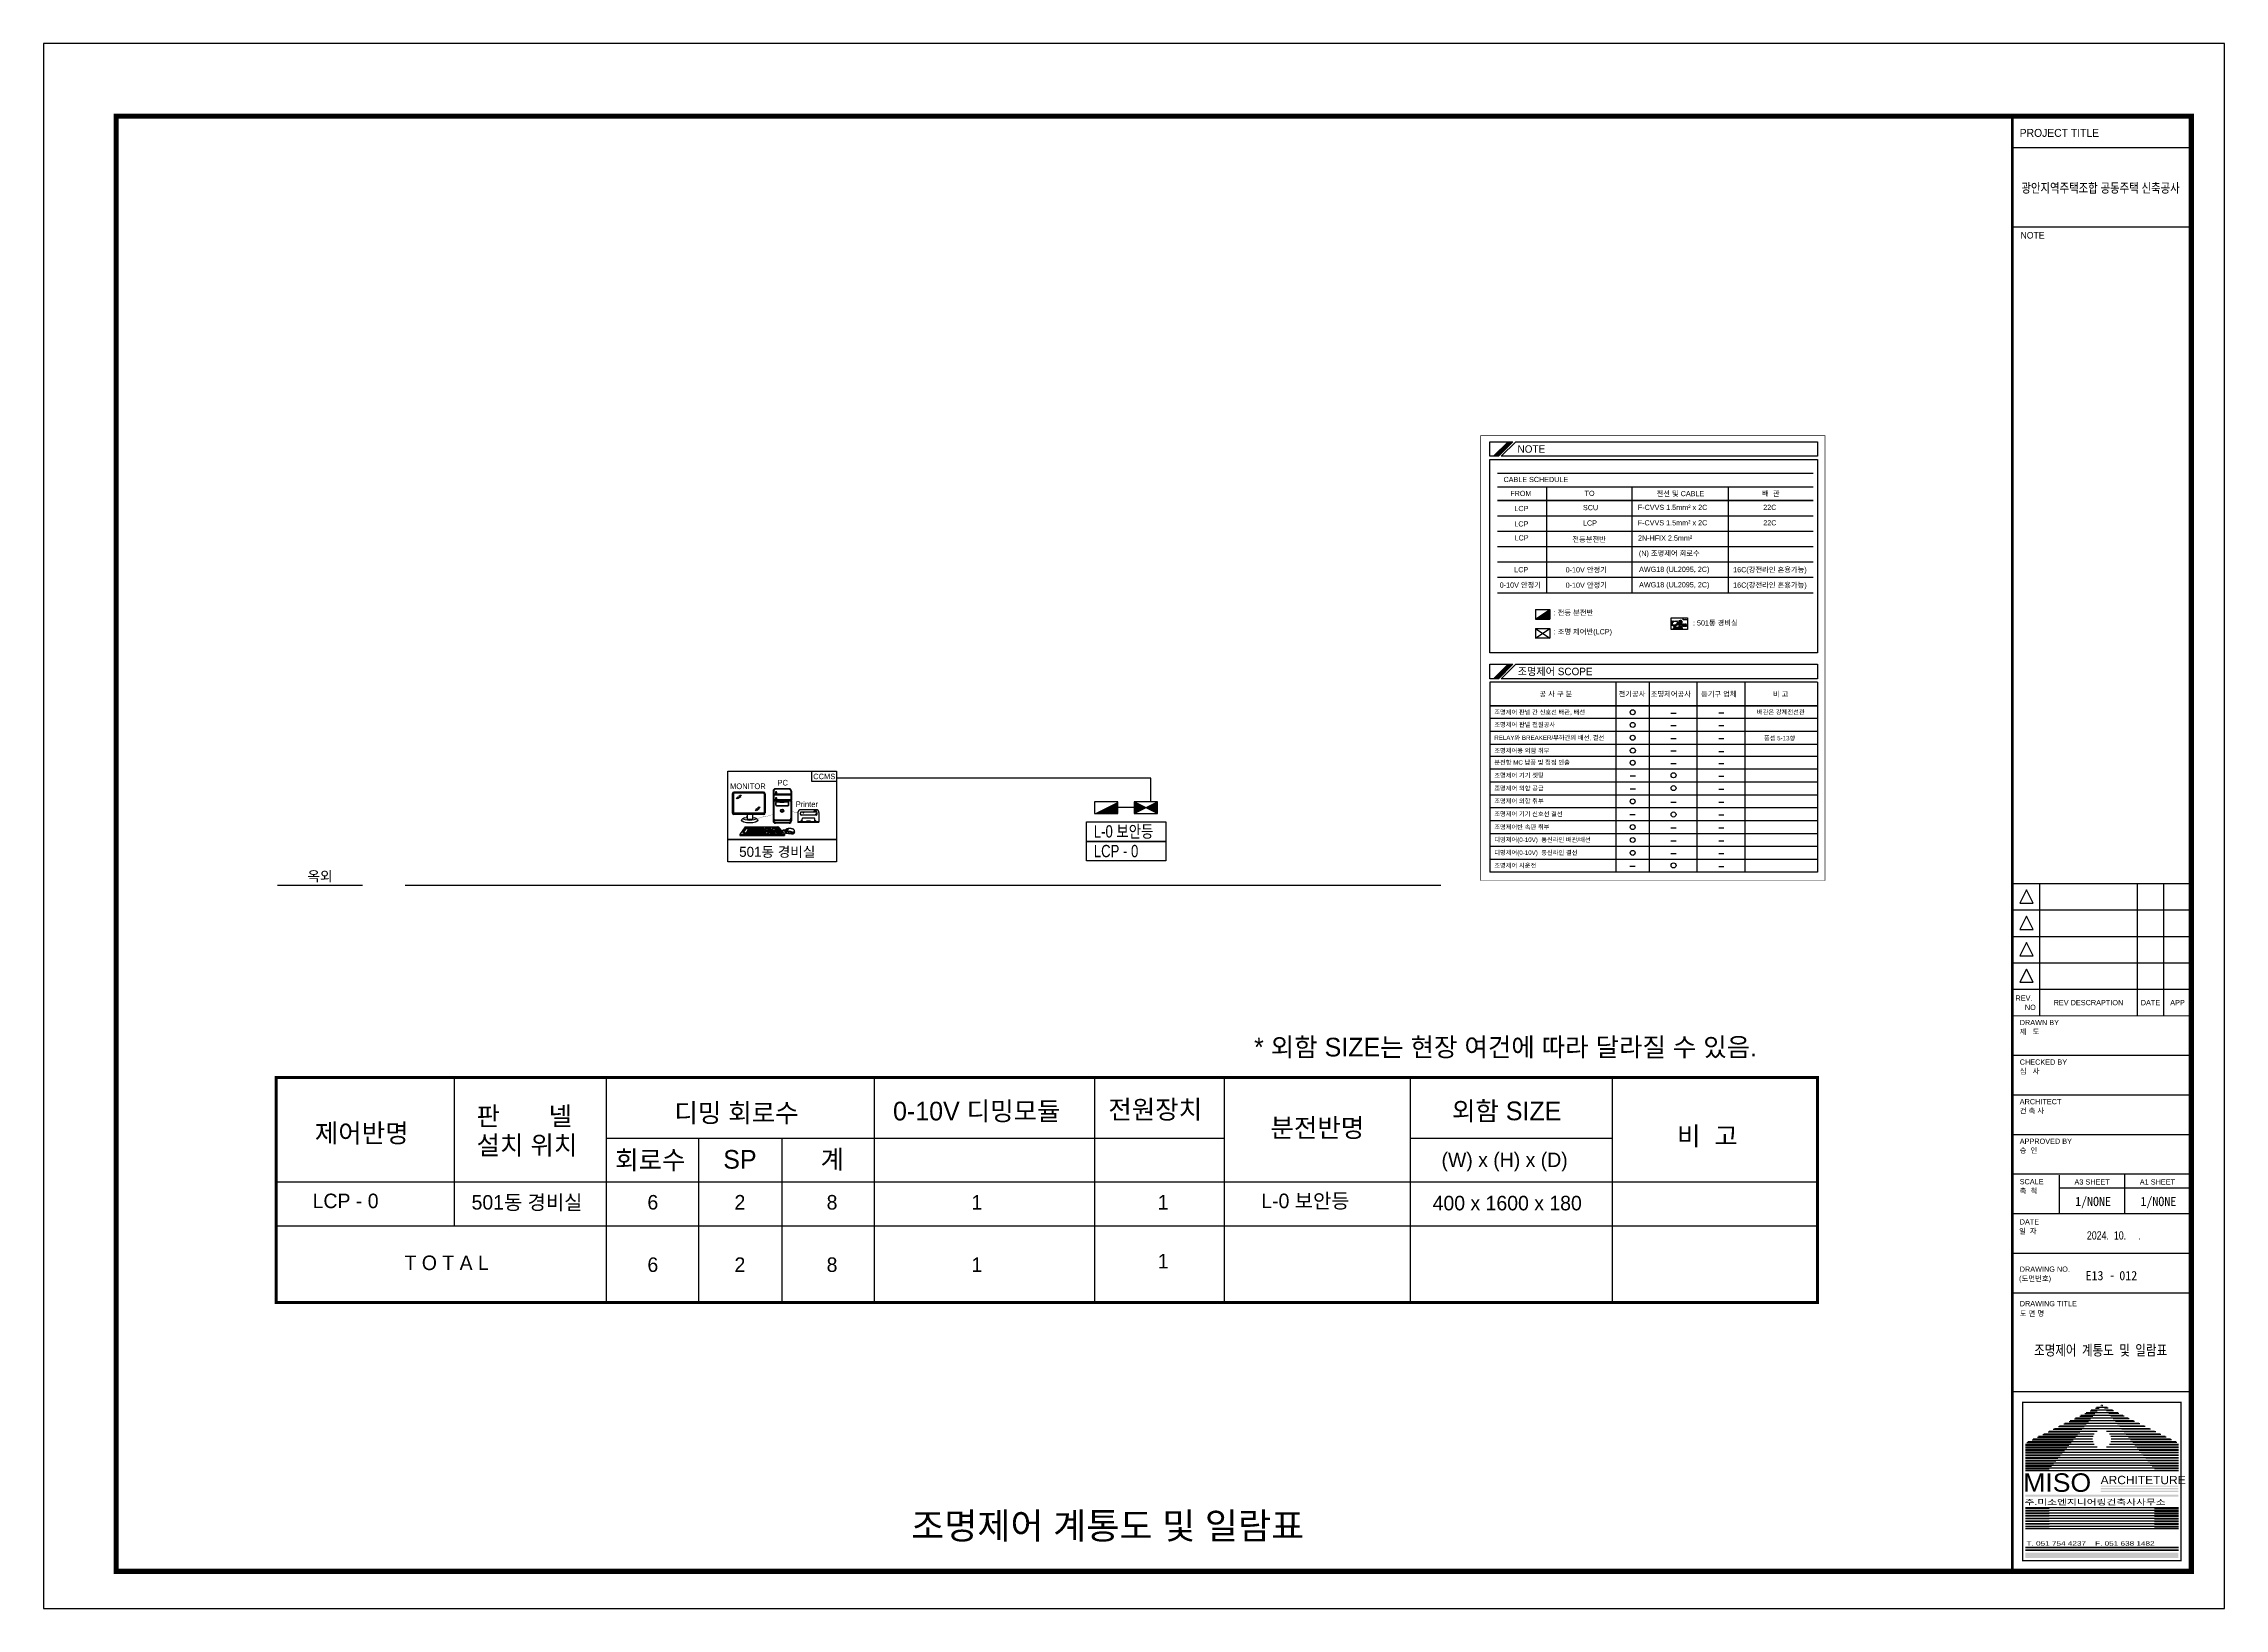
# Model space of a CAD drawing. Header units: millimetres. Extents: x 1282755 to 1285234, y -1758265 to -1757672.
# Drawn here: x 1283582 to 1284408, y -1758265 to -1757672 of the extents above; entities that cross this region are included whole.
import ezdxf
from ezdxf.enums import TextEntityAlignment as Align

# ---------------------------------------------------------------- set-up
doc = ezdxf.new("R2010")
doc.units = ezdxf.units.MM
for name, color, linetype in [('A-SHEET-TEXT', 7, 'Continuous'), ('MR', 7, 'Continuous'), ('SHEET$0$9', 9, 'Continuous'), ('SHEET$0$BDR', 4, 'Continuous'), ('SHEET$0$sheet', 3, 'Continuous'), ('SHEET$0$TEXT2-제목', 2, 'Continuous'), ('SYMB', 7, 'Continuous'), ('TEXT', 7, 'Continuous')]:
    doc.layers.add(name, color=color, linetype=linetype)
doc.styles.add('SHEET$0$HGTXT', font='Expo M.ttf', dxfattribs={"width": 0.8})
doc.styles.add('SHEET$0$HY울릉도M', font='h2wulm.TTF')
doc.styles.add('SHEET$0$돋움체', font='DotumChe.ttf')
doc.styles.get("Standard").update_dxf_attribs({"font": 'arial_0.ttf'})
doc.styles.add('돋움체', font='DotumChe.ttf')
doc.styles.add('새굴림', font='NGULIM.TTF')
doc.styles.add('세종기술단', font='H2HDRM_0.TTF')

# ---------------------------------------------------------------- blocks, each defined once
blk = doc.blocks.new('zw$10EE')
at = {"style": 'SHEET$0$돋움체'}
blk.add_text('- ', height=3.111, dxfattribs=at).set_placement((-31.07, 5.11))
blk = doc.blocks.new('SHEET$0$zw$653F')
at = {"layer": 'SHEET$0$9'}
h = blk.add_hatch(color=256, dxfattribs=at)
edge = h.paths.add_edge_path()
edge.add_ellipse((779.92, -516), major_axis=(0.01, 0), ratio=1, start_angle=0, end_angle=360)
at = {"layer": 'SHEET$0$sheet'}
h = blk.add_hatch(color=256, dxfattribs=at)
h.paths.add_polyline_path([(779.46, -546.52), (779.46, -547.02), (808.92, -547.02), (808.92, -546.52)])
h.paths.add_polyline_path([(779.46, -547.52), (779.46, -548.02), (808.92, -548.02), (808.92, -547.52)])
h.paths.add_polyline_path([(779.46, -548.52), (779.46, -549.02), (808.92, -549.02), (808.92, -548.52)])
h.paths.add_polyline_path([(750.92, -549.99), (750.92, -550.7), (808.92, -550.7), (808.92, -549.99)])
blk.add_hatch(color=256, dxfattribs=at).paths.add_polyline_path([(750.92, -572), (750.92, -574), (808.92, -574), (808.92, -572)])
at = {"layer": 'Defpoints', "color": 0}
blk.add_lwpolyline([(826.33, 0), (0, 0), (0, -593.1), (826.33, -593.1)], close=True, dxfattribs=at)
at = {"layer": 'SHEET$0$9'}
for p, q in [((771.52, -520.2), (776.46, -520.2)), ((787.92, -520), (771.92, -520)), ((773.52, -519.2), (777.28, -519.2)), ((785.92, -519), (773.92, -519)), ((775.52, -518.2), (778.1, -518.2)), ((783.92, -518), (775.92, -518)), ((783.92, -518), (775.92, -518)), ((777.52, -517.2), (778.93, -517.2)), ((781.92, -517), (777.92, -517)), ((779.52, -516.2), (779.75, -516.2)), ((779.92, -516), (779.92, -516)), ((779.92, -516), (779.92, -516)), ((780.08, -516.2), (780.32, -516.2)), ((782.32, -517.2), (780.9, -517.2)), ((784.32, -518.2), (781.73, -518.2)), ((786.32, -519.2), (782.55, -519.2)), ((788.32, -520.2), (783.37, -520.2)), ((755.52, -528.2), (769.87, -528.2)), ((776.56, -528), (755.92, -528)), ((757.52, -527.2), (770.7, -527.2)), ((777.04, -527), (757.92, -527)), ((759.52, -526.2), (771.52, -526.2)), ((778.11, -526), (759.92, -526)), ((761.52, -525.2), (772.34, -525.2)), ((797.92, -525), (761.92, -525)), ((763.52, -524.2), (773.17, -524.2)), ((795.92, -524), (763.92, -524)), ((765.52, -523.2), (773.99, -523.2)), ((793.92, -523), (765.92, -523)), ((767.52, -522.2), (774.81, -522.2)), ((791.92, -522), (767.92, -522)), ((769.52, -521.2), (775.64, -521.2)), ((789.92, -521), (769.92, -521)), ((799.92, -526), (781.72, -526)), ((801.92, -527), (782.79, -527)), ((803.92, -528), (783.27, -528)), ((790.32, -521.2), (784.2, -521.2)), ((792.32, -522.2), (785.02, -522.2)), ((794.32, -523.2), (785.84, -523.2)), ((796.32, -524.2), (786.67, -524.2)), ((798.32, -525.2), (787.49, -525.2)), ((800.32, -526.2), (788.31, -526.2)), ((802.32, -527.2), (789.14, -527.2)), ((804.32, -528.2), (789.96, -528.2)), ((777.04, -531), (750.92, -531)), ((750.92, -531.2), (767.4, -531.2)), ((778.11, -532), (750.92, -532)), ((750.92, -532.2), (766.58, -532.2)), ((808.92, -533), (750.92, -533)), ((750.92, -533.2), (765.76, -533.2)), ((808.92, -534), (750.92, -534)), ((750.92, -534.2), (764.93, -534.2)), ((808.92, -535), (750.92, -535)), ((750.92, -535.2), (764.11, -535.2)), ((808.92, -536), (750.92, -536)), ((750.92, -536.2), (763.29, -536.2)), ((808.92, -537), (750.92, -537)), ((751.52, -530.2), (768.23, -530.2)), ((776.56, -530), (751.92, -530)), ((753.52, -529.2), (769.05, -529.2)), ((776.42, -529), (753.92, -529)), ((808.92, -532), (781.72, -532)), ((808.92, -531), (782.79, -531)), ((807.92, -530), (783.27, -530)), ((805.92, -529), (783.42, -529)), ((806.32, -529.2), (790.78, -529.2)), ((808.32, -530.2), (791.61, -530.2)), ((808.92, -531.2), (792.43, -531.2)), ((808.92, -532.2), (793.25, -532.2)), ((808.92, -533.2), (794.08, -533.2)), ((808.92, -534.2), (794.9, -534.2)), ((808.92, -535.2), (795.72, -535.2)), ((808.92, -536.2), (796.55, -536.2)), ((750.92, -537.2), (762.46, -537.2)), ((808.92, -538), (750.92, -538)), ((750.92, -538.2), (761.64, -538.2)), ((808.92, -539), (750.92, -539)), ((750.92, -539.2), (760.82, -539.2)), ((808.92, -540), (750.92, -540)), ((750.92, -540.2), (759.99, -540.2)), ((808.92, -541), (750.92, -541)), ((808.92, -537.2), (797.37, -537.2)), ((808.92, -538.2), (798.19, -538.2)), ((808.92, -539.2), (799.02, -539.2)), ((808.92, -540.2), (799.84, -540.2)), ((808.92, -555), (750.92, -555)), ((759.99, -555.2), (750.92, -555.2)), ((808.92, -556), (750.92, -556)), ((759.99, -556.2), (750.92, -556.2)), ((808.92, -557), (750.92, -557)), ((759.99, -557.2), (750.92, -557.2)), ((808.92, -558), (750.92, -558)), ((759.99, -558.2), (750.92, -558.2)), ((808.92, -559), (750.92, -559)), ((759.99, -559.2), (750.92, -559.2)), ((808.92, -560), (750.92, -560)), ((759.99, -560.2), (750.92, -560.2)), ((808.92, -561), (750.92, -561)), ((759.99, -561.2), (750.92, -561.2)), ((799.84, -555.2), (808.92, -555.2)), ((799.84, -556.2), (808.92, -556.2)), ((799.84, -557.2), (808.92, -557.2)), ((799.84, -558.2), (808.92, -558.2)), ((799.84, -559.2), (808.92, -559.2)), ((799.84, -560.2), (808.92, -560.2)), ((799.84, -561.2), (808.92, -561.2)), ((808.92, -562), (750.92, -562)), ((759.99, -562.2), (750.92, -562.2)), ((808.92, -563), (750.92, -563)), ((808.92, -570), (750.92, -570)), ((799.84, -562.2), (808.92, -562.2)), ((808.92, -570.2), (750.92, -570.2)), ((808.92, -571), (750.92, -571)), ((808.92, -571.2), (750.92, -571.2))]:
    blk.add_line(p, q, dxfattribs=at)
blk.add_circle((779.92, -516), 0.01, dxfattribs=at)
at = {"layer": 'SHEET$0$sheet', "color": 4}
for p, q in [((813.33, -318.5), (746, -318.5)), ((756.33, -318.5), (756.33, -368.5)), ((793.33, -318.5), (793.33, -368.5)), ((803.33, -318.5), (803.33, -368.5)), ((813.33, -328.5), (746, -328.5)), ((813.33, -338.5), (746, -338.5)), ((813.33, -348.5), (746, -348.5))]:
    blk.add_line(p, q, dxfattribs=at)
at = {"layer": 'SHEET$0$sheet'}
for p, q in [((788.58, -443.5), (788.58, -428.5)), ((763.83, -433.66), (813.83, -433.66)), ((808.92, -555), (750.92, -555)), ((808.92, -556), (750.92, -556)), ((808.92, -557), (750.92, -557)), ((808.92, -558), (750.92, -558)), ((808.92, -559), (750.92, -559)), ((808.92, -560), (750.92, -560)), ((808.92, -561), (750.92, -561)), ((808.92, -570), (750.92, -570)), ((808.92, -571), (750.92, -571))]:
    blk.add_line(p, q, dxfattribs=at)
for points, const_width in [([(27.5, -27.5), (813.83, -27.5), (813.83, -579), (27.5, -579)], 2), ([(809.92, -575), (749.92, -575), (749.92, -515), (809.92, -515)], 0.5)]:
    blk.add_lwpolyline(points, close=True, dxfattribs=dict(at, const_width=const_width))
for points, const_width in [([(746, -27.5), (746, -578.5)], 1), ([(746, -39.5), (813.83, -39.5)], 0.5), ([(746, -69.5), (813.83, -69.5)], 0.5), ([(746, -358.5), (813.83, -358.5)], 0.5), ([(746, -368.5), (813.83, -368.5)], 0.5), ([(746, -383.5), (813.83, -383.5)], 0.5), ([(746, -398.5), (813.83, -398.5)], 0.5), ([(746, -413.5), (813.83, -413.5)], 0.5), ([(746, -428.5), (813.83, -428.5)], 0.5), ([(763.83, -428.83), (763.83, -443.5)], 0.5), ([(746, -443.5), (813.83, -443.5)], 0.5), ([(746, -458.5), (813.83, -458.5)], 0.5), ([(746, -473.5), (813.83, -473.5)], 0.5), ([(746, -511), (813.83, -511)], 0.5)]:
    blk.add_lwpolyline(points, dxfattribs=dict(at, const_width=const_width))
at = {"layer": 'SHEET$0$sheet', "color": 4}
for points in [[(748.83, -325.77), (753.83, -325.77), (751.33, -320.77)], [(748.83, -335.77), (753.83, -335.77), (751.33, -330.77)], [(748.83, -345.77), (753.83, -345.77), (751.33, -340.77)], [(748.83, -355.77), (753.83, -355.77), (751.33, -350.77)]]:
    blk.add_lwpolyline(points, close=True, dxfattribs=at)
blk.add_blockref('zw$10EE', (813.83, -473.5))
at = {"layer": 'SHEET$0$sheet', "style": 'SHEET$0$HY울릉도M'}
for s, height, width, p in [('PROJECT TITLE', 3, 1, (748.77, -35.34)), ('NOTE', 2.5, 1, (749.11, -73.9)), ('REV.', 2, 1, (747.18, -362.77)), ('DRAWN BY', 2, 1, (748.78, -372.03)), ('NO', 2, 1, (750.74, -366.28)), ('제   도', 2, 1, (748.78, -375.5)), ('CHECKED BY', 2, 1, (748.78, -387.03)), ('심   사', 2, 1, (748.78, -390.5)), ('ARCHITECT', 2, 1, (748.78, -402.03)), ('건 축 사', 2, 1, (748.78, -405.5)), ('APPROVED BY', 2, 1, (748.78, -417.03)), ('승  인', 2, 1, (748.78, -420.5)), ('SCALE', 2, 1, (748.78, -432.36)), ('축  척', 2, 1, (748.78, -435.83)), ('DATE', 2, 1, (748.78, -447.6)), ('일  자', 2, 1, (748.53, -451.13)), ('(도면번호)', 2, 1, (748.53, -469.06)), ('DRAWING NO.', 2, 1, (748.78, -465.52)), ('DRAWING TITLE', 2, 1, (748.79, -478.58)), ('도 면 명', 2, 1, (748.78, -482.31)), ('MISO', 7, 1.1, (750.11, -548.91)), ('ARCHITETURE', 3.15, 1.1, (779.44, -546.01)), ('주.미소엔지니어링건축사사무소', 2.1293, 1.4, (750.64, -553.87)), ('T. 051 754 4237    F. 051 638 1482', 1.6904, 1.4, (751.36, -569.33))]:
    blk.add_text(s, height=height, dxfattribs=dict(at, width=width)).set_placement(p)
at = {"layer": 'SHEET$0$sheet', "style": 'SHEET$0$HY울릉도M', "width": 1}
for s, p in [('REV DESCRAPTION', (774.83, -364.49)), ('DATE', (798.33, -364.49)), ('APP', (808.58, -364.49)), ('A3 SHEET', (776.21, -432.46)), ('A1 SHEET', (800.96, -432.46))]:
    blk.add_text(s, height=2, dxfattribs=at).set_placement(p, align=Align.CENTER)
at = {"layer": 'SHEET$0$TEXT2-제목', "color": 7, "style": 'SHEET$0$HGTXT', "width": 0.8}
for s, height, p in [('광안지역주택조합 공동주택 신축공사', 3.6, (749.43, -56.5)), ('2024.  10.     .', 3.125, (774.23, -453.29))]:
    blk.add_text(s, height=height, dxfattribs=at).set_placement(p)
blk = doc.blocks.new('SHEET$0$미소건축시트')
blk.add_blockref('SHEET$0$zw$653F', (0, 593.1))
blk = doc.blocks.new('SHEET')
at = {"layer": 'SHEET$0$BDR', "xscale": 100, "yscale": 100, "zscale": 100}
blk.add_blockref('SHEET$0$미소건축시트', (1200122, -1758265), dxfattribs=at)
blk = doc.blocks.new('SYM-PW001')
at = {"color": 0, "linetype": 'ByBlock'}
for p, q in [((250, 250), (-250, 250)), ((-250, 250), (-250, 0)), ((-250, 0), (250, 0)), ((250, 0), (250, 250))]:
    blk.add_line(p, q, dxfattribs=at)
blk.add_solid([(-250, 0), (250, 250), (250, 0)], dxfattribs=at)
at = {"color": 0, "linetype": 'ByBlock', "flags": 1}
for tag, p in [('Copyright : Fourth Dimension Soft', (306, 283)), ('TYPE', (306, 208)), ('CODE', (306, 186)), ('SPEC', (306, 140)), ('SALE', (306, 100)), ('SUBSYM', (306, 78)), ('SUBSYMEA', (306, 58)), ('BLOCK', (306, 256)), ('KIND', (306, 232)), ('NAME', (306, 164)), ('EA', (306, 120)), ('DATA1', (306, 37)), ('DATA2', (306, 16)), ('DATA3', (306, -6)), ('TEMP', (306, -71)), ('DATA4', (306, -26)), ('DATA5', (306, -48))]:
    blk.add_attdef(tag, p, '', height=15, dxfattribs=at)
blk = doc.blocks.new('SYM-PW002')
at = {"color": 0, "linetype": 'ByBlock'}
for p, q in [((-250, 250), (250, 0)), ((250, 250), (-250, 0)), ((250, 250), (-250, 250)), ((-250, 250), (-250, 0)), ((-250, 0), (250, 0)), ((250, 0), (250, 250))]:
    blk.add_line(p, q, dxfattribs=at)
for points in [[(-250, 250), (-250, 0), (0, 125)], [(250, 250), (250, 0), (0, 125)]]:
    blk.add_solid(points, dxfattribs=at)
at = {"color": 0, "linetype": 'ByBlock', "flags": 1}
for tag, p in [('Copyright : Fourth Dimension Soft', (306, 283)), ('TYPE', (306, 208)), ('CODE', (306, 186)), ('SPEC', (306, 140)), ('SALE', (306, 100)), ('SUBSYM', (306, 78)), ('SUBSYMEA', (306, 58)), ('BLOCK', (306, 256)), ('KIND', (306, 232)), ('NAME', (306, 164)), ('EA', (306, 120)), ('DATA1', (306, 37)), ('DATA2', (306, 16)), ('DATA3', (306, -6)), ('TEMP', (306, -71)), ('DATA4', (306, -26)), ('DATA5', (306, -48))]:
    blk.add_attdef(tag, p, '', height=15, dxfattribs=at)
blk = doc.blocks.new('방재실(계통도)')
at = {"layer": 'MR', "color": 4}
for p, q in [((-286074, 60615), (-286074, 60316)), ((-286055, 60615), (-286055, 60316)), ((-286053, 60617), (-286053, 60318)), ((-285587, 60641), (-286047, 60641)), ((-285587, 60622), (-286047, 60622)), ((-285587, 60308), (-286047, 60308)), ((-285587, 60290), (-286047, 60290)), ((-285585, 60310), (-286045, 60310)), ((-285932, 60587), (-286012, 60533)), ((-285988, 60562), (-286005, 60551)), ((-285942, 60567), (-285992, 60532)), ((-285948, 60590), (-285974, 60572)), ((-285875, 60098), (-285959, 59978)), ((-285913, 60007), (-285907, 60018)), ((-285904, 60024), (-285907, 60018)), ((-285907, 60018), (-285892, 60018)), ((-285906, 59989), (-285900, 60000)), ((-285906, 59989), (-285880, 59989)), ((-285904, 60024), (-285889, 60024)), ((-285902, 60024), (-285897, 60036)), ((-285897, 60007), (-285900, 60000)), ((-285900, 60000), (-285885, 60000)), ((-285893, 60042), (-285897, 60036)), ((-285897, 60036), (-285882, 60036)), ((-285897, 60007), (-285882, 60007)), ((-285896, 60007), (-285892, 60007)), ((-285893, 60042), (-285878, 60042)), ((-285892, 60042), (-285886, 60054)), ((-285889, 60024), (-285892, 60018)), ((-285887, 60007), (-285892, 60018)), ((-285883, 60013), (-285889, 60024)), ((-285883, 60060), (-285886, 60054)), ((-285886, 60054), (-285872, 60054)), ((-285882, 60007), (-285885, 60000)), ((-285880, 59989), (-285885, 60000)), ((-285883, 60060), (-285868, 60060)), ((-285878, 60042), (-285882, 60036)), ((-285877, 60024), (-285882, 60036)), ((-285876, 59995), (-285882, 60007)), ((-285876, 59995), (-285880, 59989)), ((-285873, 60031), (-285878, 60042)), ((-285875, 60098), (-285364, 60098)), ((-285875, 60072), (-285869, 60083)), ((-285875, 60072), (-285579, 60071)), ((-285868, 60060), (-285872, 60054)), ((-285866, 60042), (-285872, 60054)), ((-285871, 59989), (-285865, 60000)), ((-285871, 59989), (-285582, 59989)), ((-285866, 60089), (-285869, 60083)), ((-285869, 60083), (-285855, 60083)), ((-285863, 60049), (-285868, 60060)), ((-285866, 60089), (-285851, 60089)), ((-285861, 60007), (-285865, 60000)), ((-285865, 60000), (-285587, 60000)), ((-285861, 60007), (-285591, 60006)), ((-285851, 60089), (-285855, 60083)), ((-285849, 60072), (-285855, 60083)), ((-285854, 60007), (-285849, 60018)), ((-285845, 60078), (-285851, 60089)), ((-285845, 60024), (-285849, 60018)), ((-285849, 60018), (-285834, 60018)), ((-285846, 60072), (-285840, 60083)), ((-285845, 60024), (-285830, 60024)), ((-285844, 60024), (-285838, 60036)), ((-285843, 60290), (-285843, 60212)), ((-285761, 60212), (-285843, 60212)), ((-285837, 60089), (-285840, 60083)), ((-285840, 60083), (-285825, 60083)), ((-285835, 60042), (-285838, 60036)), ((-285838, 60036), (-285824, 60036)), ((-285837, 60089), (-285822, 60089)), ((-285835, 60042), (-285820, 60042)), ((-285834, 60042), (-285828, 60054)), ((-285830, 60024), (-285834, 60018)), ((-285829, 60007), (-285834, 60018)), ((-285825, 60013), (-285830, 60024)), ((-285824, 60060), (-285828, 60054)), ((-285828, 60054), (-285813, 60054)), ((-285822, 60089), (-285825, 60083)), ((-285820, 60072), (-285825, 60083)), ((-285825, 60007), (-285820, 60018)), ((-285824, 60060), (-285809, 60060)), ((-285820, 60042), (-285824, 60036)), ((-285818, 60024), (-285824, 60036)), ((-285816, 60078), (-285822, 60089)), ((-285814, 60031), (-285820, 60042)), ((-285816, 60024), (-285820, 60018)), ((-285820, 60018), (-285805, 60018)), ((-285816, 60072), (-285811, 60083)), ((-285816, 60024), (-285801, 60024)), ((-285815, 60024), (-285809, 60036)), ((-285809, 60060), (-285813, 60054)), ((-285808, 60042), (-285813, 60054)), ((-285807, 60089), (-285811, 60083)), ((-285811, 60083), (-285796, 60083)), ((-285804, 60049), (-285809, 60060)), ((-285806, 60042), (-285809, 60036)), ((-285809, 60036), (-285794, 60036)), ((-285807, 60089), (-285792, 60089)), ((-285806, 60042), (-285791, 60042)), ((-285801, 60024), (-285805, 60018)), ((-285799, 60007), (-285805, 60018)), ((-285804, 60042), (-285799, 60054)), ((-285796, 60013), (-285801, 60024)), ((-285795, 60060), (-285799, 60054)), ((-285799, 60054), (-285784, 60054)), ((-285792, 60089), (-285796, 60083)), ((-285791, 60072), (-285796, 60083)), ((-285796, 60007), (-285790, 60018)), ((-285795, 60060), (-285780, 60060)), ((-285791, 60042), (-285794, 60036)), ((-285789, 60024), (-285794, 60036)), ((-285787, 60078), (-285792, 60089)), ((-285785, 60031), (-285791, 60042)), ((-285787, 60024), (-285790, 60018)), ((-285790, 60018), (-285776, 60018)), ((-285787, 60072), (-285782, 60083)), ((-285787, 60024), (-285772, 60024)), ((-285785, 60024), (-285780, 60036)), ((-285780, 60060), (-285784, 60054)), ((-285779, 60042), (-285784, 60054)), ((-285778, 60089), (-285782, 60083)), ((-285782, 60083), (-285767, 60083)), ((-285775, 60049), (-285780, 60060)), ((-285776, 60042), (-285780, 60036)), ((-285780, 60036), (-285765, 60036)), ((-285778, 60089), (-285763, 60089)), ((-285776, 60042), (-285761, 60042)), ((-285772, 60024), (-285776, 60018)), ((-285770, 60007), (-285776, 60018)), ((-285775, 60042), (-285770, 60054)), ((-285766, 60013), (-285772, 60024)), ((-285766, 60060), (-285770, 60054)), ((-285770, 60054), (-285755, 60054)), ((-285763, 60089), (-285767, 60083)), ((-285762, 60071), (-285767, 60083)), ((-285767, 60007), (-285761, 60018)), ((-285766, 60060), (-285751, 60060)), ((-285761, 60042), (-285765, 60036)), ((-285760, 60024), (-285765, 60036)), ((-285758, 60078), (-285763, 60089)), ((-285761, 60290), (-285761, 60212)), ((-285756, 60031), (-285761, 60042)), ((-285757, 60024), (-285761, 60018)), ((-285761, 60018), (-285746, 60018)), ((-285758, 60071), (-285753, 60083)), ((-285757, 60024), (-285743, 60024)), ((-285756, 60024), (-285751, 60036)), ((-285751, 60060), (-285755, 60054)), ((-285749, 60042), (-285755, 60054)), ((-285749, 60089), (-285753, 60083)), ((-285753, 60083), (-285738, 60083)), ((-285746, 60049), (-285751, 60060)), ((-285747, 60042), (-285751, 60036)), ((-285751, 60036), (-285736, 60036)), ((-285749, 60089), (-285734, 60089)), ((-285747, 60042), (-285732, 60042)), ((-285746, 60042), (-285740, 60054)), ((-285743, 60024), (-285746, 60018)), ((-285741, 60006), (-285746, 60018)), ((-285737, 60013), (-285743, 60024)), ((-285737, 60060), (-285740, 60054)), ((-285740, 60054), (-285726, 60054)), ((-285734, 60089), (-285738, 60083)), ((-285732, 60071), (-285738, 60083)), ((-285737, 60060), (-285722, 60060)), ((-285737, 60006), (-285732, 60018)), ((-285732, 60042), (-285736, 60036)), ((-285731, 60024), (-285736, 60036)), ((-285729, 60078), (-285734, 60089)), ((-285727, 60031), (-285732, 60042)), ((-285728, 60024), (-285732, 60018)), ((-285732, 60018), (-285717, 60018)), ((-285729, 60071), (-285723, 60083)), ((-285728, 60024), (-285713, 60024)), ((-285727, 60024), (-285722, 60036)), ((-285722, 60060), (-285726, 60054)), ((-285720, 60042), (-285726, 60054)), ((-285720, 60089), (-285723, 60083)), ((-285723, 60083), (-285709, 60083)), ((-285716, 60049), (-285722, 60060)), ((-285718, 60042), (-285722, 60036)), ((-285722, 60036), (-285707, 60036)), ((-285720, 60089), (-285705, 60089)), ((-285718, 60042), (-285703, 60042)), ((-285637, 60403), (-285717, 60349)), ((-285717, 60042), (-285711, 60054)), ((-285713, 60024), (-285717, 60018)), ((-285712, 60006), (-285717, 60018)), ((-285708, 60013), (-285713, 60024)), ((-285708, 60060), (-285711, 60054)), ((-285711, 60054), (-285696, 60054)), ((-285693, 60379), (-285710, 60367)), ((-285705, 60089), (-285709, 60083)), ((-285703, 60071), (-285709, 60083)), ((-285708, 60060), (-285693, 60060)), ((-285708, 60006), (-285703, 60018)), ((-285703, 60042), (-285707, 60036)), ((-285701, 60024), (-285707, 60036)), ((-285699, 60078), (-285705, 60089)), ((-285698, 60031), (-285703, 60042)), ((-285699, 60024), (-285703, 60018)), ((-285703, 60018), (-285688, 60018)), ((-285700, 60071), (-285694, 60083)), ((-285699, 60024), (-285684, 60024)), ((-285698, 60024), (-285692, 60036)), ((-285647, 60383), (-285697, 60349)), ((-285693, 60060), (-285696, 60054)), ((-285691, 60042), (-285696, 60054)), ((-285691, 60089), (-285694, 60083)), ((-285694, 60083), (-285679, 60083)), ((-285687, 60049), (-285693, 60060)), ((-285689, 60042), (-285692, 60036)), ((-285692, 60036), (-285678, 60036)), ((-285691, 60089), (-285676, 60089)), ((-285689, 60042), (-285674, 60042)), ((-285684, 60024), (-285688, 60018)), ((-285683, 60006), (-285688, 60018)), ((-285687, 60042), (-285682, 60054)), ((-285679, 60013), (-285684, 60024)), ((-285678, 60060), (-285682, 60054)), ((-285682, 60054), (-285667, 60054)), ((-285653, 60406), (-285679, 60388)), ((-285676, 60089), (-285679, 60083)), ((-285674, 60071), (-285679, 60083)), ((-285679, 60006), (-285674, 60018)), ((-285678, 60060), (-285663, 60060)), ((-285674, 60042), (-285678, 60036)), ((-285672, 60024), (-285678, 60036)), ((-285670, 60078), (-285676, 60089)), ((-285668, 60031), (-285674, 60042)), ((-285670, 60024), (-285674, 60018)), ((-285674, 60018), (-285659, 60018)), ((-285670, 60071), (-285665, 60083)), ((-285670, 60024), (-285655, 60024)), ((-285669, 60024), (-285663, 60036)), ((-285663, 60060), (-285667, 60054)), ((-285662, 60042), (-285667, 60054)), ((-285661, 60089), (-285665, 60083)), ((-285665, 60083), (-285650, 60083)), ((-285658, 60048), (-285663, 60060)), ((-285659, 60042), (-285663, 60036)), ((-285663, 60036), (-285648, 60036)), ((-285661, 60089), (-285646, 60089)), ((-285659, 60042), (-285645, 60042)), ((-285655, 60024), (-285659, 60018)), ((-285653, 60006), (-285659, 60018)), ((-285658, 60042), (-285653, 60054)), ((-285650, 60013), (-285655, 60024)), ((-285649, 60060), (-285653, 60054)), ((-285653, 60054), (-285638, 60054)), ((-285646, 60089), (-285650, 60083)), ((-285645, 60071), (-285650, 60083)), ((-285650, 60006), (-285644, 60018)), ((-285649, 60060), (-285634, 60060)), ((-285645, 60042), (-285648, 60036)), ((-285643, 60024), (-285648, 60036)), ((-285641, 60078), (-285646, 60089)), ((-285639, 60031), (-285645, 60042)), ((-285641, 60024), (-285644, 60018)), ((-285644, 60018), (-285630, 60018)), ((-285641, 60071), (-285636, 60083)), ((-285641, 60024), (-285626, 60024)), ((-285634, 60060), (-285638, 60054)), ((-285633, 60042), (-285638, 60054)), ((-285632, 60089), (-285636, 60083)), ((-285636, 60083), (-285621, 60083)), ((-285636, 60031), (-285631, 60042)), ((-285629, 60048), (-285634, 60060)), ((-285632, 60089), (-285617, 60089)), ((-285632, 60024), (-285627, 60036)), ((-285616, 60042), (-285631, 60042)), ((-285631, 60042), (-285627, 60036)), ((-285626, 60024), (-285630, 60018)), ((-285624, 60006), (-285630, 60018)), ((-285612, 60036), (-285627, 60036)), ((-285626, 60048), (-285620, 60060)), ((-285620, 60013), (-285626, 60024)), ((-285622, 60042), (-285616, 60054)), ((-285617, 60089), (-285621, 60083)), ((-285616, 60071), (-285621, 60083)), ((-285621, 60006), (-285615, 60018)), ((-285620, 60060), (-285616, 60054)), ((-285605, 60060), (-285620, 60060)), ((-285612, 60078), (-285617, 60089)), ((-285602, 60054), (-285616, 60054)), ((-285616, 60042), (-285612, 60036)), ((-285611, 60024), (-285615, 60018)), ((-285615, 60018), (-285600, 60018)), ((-285607, 60024), (-285612, 60036)), ((-285611, 60024), (-285604, 60024)), ((-285609, 60078), (-285603, 60089)), ((-285608, 60031), (-285603, 60042)), ((-285605, 60071), (-285599, 60083)), ((-285605, 60060), (-285602, 60054)), ((-285604, 60024), (-285599, 60036)), ((-285604, 60024), (-285600, 60018)), ((-285603, 60089), (-285599, 60083)), ((-285588, 60089), (-285603, 60089)), ((-285588, 60042), (-285603, 60042)), ((-285603, 60042), (-285599, 60036)), ((-285596, 60042), (-285602, 60054)), ((-285595, 60006), (-285600, 60018)), ((-285585, 60083), (-285599, 60083)), ((-285584, 60036), (-285599, 60036)), ((-285598, 60048), (-285592, 60060)), ((-285595, 60013), (-285590, 60024)), ((-285594, 60042), (-285588, 60054)), ((-285592, 60060), (-285588, 60054)), ((-285577, 60060), (-285592, 60060)), ((-285591, 60006), (-285586, 60018)), ((-285591, 60006), (-285587, 60000)), ((-285590, 60024), (-285586, 60018)), ((-285575, 60024), (-285590, 60024)), ((-285588, 60089), (-285585, 60083)), ((-285574, 60053), (-285588, 60054)), ((-285588, 60042), (-285584, 60036)), ((-285582, 59989), (-285587, 60000)), ((-285571, 60018), (-285586, 60018)), ((-285579, 60071), (-285585, 60083)), ((-285579, 60024), (-285584, 60036)), ((-285580, 60031), (-285575, 60042)), ((-285579, 60615), (-285579, 60316)), ((-285577, 60060), (-285574, 60053)), ((-285576, 60024), (-285571, 60036)), ((-285576, 59995), (-285571, 60006)), ((-285576, 59995), (-285573, 59989)), ((-285560, 60042), (-285575, 60042)), ((-285575, 60042), (-285571, 60036)), ((-285575, 60024), (-285571, 60018)), ((-285568, 60042), (-285574, 60053)), ((-285573, 59989), (-285567, 60000)), ((-285573, 59989), (-285547, 59988)), ((-285556, 60036), (-285571, 60036)), ((-285566, 60006), (-285571, 60018)), ((-285556, 60006), (-285571, 60006)), ((-285571, 60006), (-285567, 60000)), ((-285570, 60048), (-285564, 60060)), ((-285552, 60000), (-285567, 60000)), ((-285566, 60042), (-285561, 60053)), ((-285549, 60060), (-285564, 60060)), ((-285564, 60060), (-285561, 60053)), ((-285563, 60013), (-285557, 60024)), ((-285561, 60615), (-285561, 60316)), ((-285546, 60053), (-285561, 60053)), ((-285560, 60042), (-285556, 60036)), ((-285559, 60006), (-285554, 60018)), ((-285522, 60024), (-285557, 60024)), ((-285557, 60024), (-285554, 60018)), ((-285556, 60078), (-285551, 60089)), ((-285556, 60078), (-285553, 60071)), ((-285551, 60024), (-285556, 60036)), ((-285556, 60006), (-285552, 60000)), ((-285518, 60018), (-285554, 60018)), ((-285553, 60071), (-285547, 60083)), ((-285553, 60071), (-285469, 60071)), ((-285552, 60031), (-285547, 60042)), ((-285547, 59988), (-285552, 60000)), ((-285536, 60089), (-285551, 60089)), ((-285551, 60089), (-285547, 60083)), ((-285549, 60060), (-285546, 60053)), ((-285548, 60024), (-285543, 60036)), ((-285532, 60083), (-285547, 60083)), ((-285532, 60042), (-285547, 60042)), ((-285547, 60042), (-285543, 60036)), ((-285540, 60042), (-285546, 60053)), ((-285528, 60036), (-285543, 60036)), ((-285536, 60089), (-285532, 60083)), ((-285527, 60071), (-285532, 60083)), ((-285532, 60042), (-285528, 60036)), ((-285532, 59995), (-285527, 60006)), ((-285532, 59995), (-285528, 59988)), ((-285523, 60024), (-285528, 60036)), ((-285528, 59988), (-285523, 60000)), ((-285528, 59988), (-285503, 59988)), ((-285527, 60078), (-285522, 60089)), ((-285527, 60006), (-285523, 60000)), ((-285512, 60006), (-285527, 60006)), ((-285524, 60071), (-285518, 60083)), ((-285508, 60000), (-285523, 60000)), ((-285522, 60089), (-285518, 60083)), ((-285507, 60089), (-285522, 60089)), ((-285522, 60024), (-285518, 60018)), ((-285521, 60048), (-285516, 60060)), ((-285521, 60048), (-285518, 60042)), ((-285503, 60083), (-285518, 60083)), ((-285518, 60042), (-285512, 60053)), ((-285488, 60042), (-285518, 60042)), ((-285513, 60006), (-285518, 60018)), ((-285501, 60060), (-285516, 60060)), ((-285516, 60060), (-285512, 60053)), ((-285497, 60053), (-285512, 60053)), ((-285512, 60006), (-285508, 60000)), ((-285511, 60031), (-285506, 60042)), ((-285511, 60031), (-285508, 60024)), ((-285503, 59988), (-285508, 60000)), ((-285507, 60089), (-285503, 60083)), ((-285505, 60024), (-285499, 60036)), ((-285475, 60024), (-285505, 60024)), ((-285498, 60071), (-285503, 60083)), ((-285503, 60042), (-285499, 60036)), ((-285501, 60060), (-285497, 60053)), ((-285484, 60036), (-285499, 60036)), ((-285498, 60078), (-285493, 60089)), ((-285492, 60042), (-285497, 60053)), ((-285496, 60013), (-285490, 60024)), ((-285496, 60013), (-285492, 60006)), ((-285494, 60071), (-285489, 60083)), ((-285493, 60089), (-285489, 60083)), ((-285478, 60089), (-285493, 60089)), ((-285492, 60048), (-285487, 60060)), ((-285492, 60006), (-285486, 60018)), ((-285465, 60006), (-285492, 60006)), ((-285490, 60024), (-285486, 60018)), ((-285474, 60083), (-285489, 60083)), ((-285488, 60042), (-285483, 60053)), ((-285488, 60042), (-285484, 60036)), ((-285472, 60060), (-285487, 60060)), ((-285487, 60060), (-285483, 60053)), ((-285472, 60018), (-285486, 60018)), ((-285486, 59995), (-285480, 60006)), ((-285486, 59995), (-285482, 59988)), ((-285479, 60024), (-285484, 60036)), ((-285468, 60053), (-285483, 60053)), ((-285482, 59988), (-285477, 60000)), ((-285482, 59988), (-285456, 59988)), ((-285480, 60006), (-285477, 60000)), ((-285479, 60031), (-285474, 60042)), ((-285478, 60089), (-285474, 60083)), ((-285462, 60000), (-285477, 60000)), ((-285476, 60024), (-285470, 60036)), ((-285475, 60024), (-285472, 60018)), ((-285469, 60071), (-285474, 60083)), ((-285459, 60042), (-285474, 60042)), ((-285474, 60042), (-285470, 60036)), ((-285472, 60060), (-285468, 60053)), ((-285466, 60006), (-285472, 60018)), ((-285455, 60036), (-285470, 60036)), ((-285463, 60042), (-285468, 60053)), ((-285466, 60013), (-285461, 60024)), ((-285465, 60006), (-285462, 60000)), ((-285463, 60048), (-285458, 60060)), ((-285463, 60006), (-285457, 60018)), ((-285456, 59988), (-285462, 60000)), ((-285446, 60024), (-285461, 60024)), ((-285461, 60024), (-285457, 60018)), ((-285459, 60042), (-285454, 60053)), ((-285459, 60042), (-285455, 60036)), ((-285458, 60060), (-285454, 60053)), ((-285443, 60060), (-285458, 60060)), ((-285442, 60018), (-285457, 60018)), ((-285456, 59995), (-285451, 60006)), ((-285450, 60024), (-285455, 60036)), ((-285439, 60053), (-285454, 60053)), ((-285453, 59988), (-285447, 60000)), ((-285453, 59988), (-285427, 59988)), ((-285452, 60089), (-285442, 60071)), ((-285361, 60089), (-285452, 60089)), ((-285451, 60006), (-285447, 60000)), ((-285436, 60006), (-285451, 60006)), ((-285450, 60030), (-285445, 60042)), ((-285432, 60000), (-285447, 60000)), ((-285446, 60024), (-285441, 60036)), ((-285446, 60024), (-285442, 60018)), ((-285430, 60042), (-285445, 60042)), ((-285445, 60042), (-285441, 60036)), ((-285443, 60060), (-285439, 60053)), ((-285352, 60071), (-285442, 60071)), ((-285437, 60006), (-285442, 60018)), ((-285441, 60087), (-285441, 60084)), ((-285430, 60087), (-285441, 60087)), ((-285441, 60084), (-285430, 60084)), ((-285426, 60036), (-285441, 60036)), ((-285434, 60042), (-285439, 60053)), ((-285438, 60656), (-285438, 60604)), ((-285438, 60596), (-285438, 60511)), ((-285438, 60504), (-285438, 60191)), ((-285437, 60013), (-285432, 60024)), ((-285436, 60006), (-285432, 60000)), ((-285154, 60600), (-285434, 60600)), ((-285154, 60507), (-285434, 60507)), ((-285433, 60006), (-285428, 60018)), ((-285432, 60024), (-285428, 60018)), ((-285417, 60024), (-285432, 60024)), ((-285427, 59988), (-285432, 60000)), ((-285430, 60084), (-285430, 60087)), ((-285430, 60042), (-285426, 60036)), ((-285428, 60656), (-285428, 60613)), ((-285428, 60587), (-285428, 60520)), ((-285428, 60495), (-285428, 60231)), ((-285428, 60206), (-285428, 60191)), ((-285413, 60018), (-285428, 60018)), ((-285427, 59995), (-285422, 60006)), ((-285421, 60024), (-285426, 60036)), ((-285163, 60609), (-285425, 60609)), ((-285163, 60591), (-285425, 60591)), ((-285163, 60517), (-285425, 60517)), ((-285163, 60498), (-285425, 60498)), ((-285424, 59988), (-285418, 60000)), ((-285424, 59988), (-285398, 59988)), ((-285422, 60089), (-285412, 60071)), ((-285422, 60006), (-285418, 60000)), ((-285407, 60006), (-285422, 60006)), ((-285403, 60000), (-285418, 60000)), ((-285417, 60024), (-285413, 60018)), ((-285413, 60048), (-285407, 60060)), ((-285413, 60048), (-285409, 60042)), ((-285408, 60006), (-285413, 60018)), ((-285410, 60087), (-285410, 60084)), ((-285399, 60087), (-285410, 60087)), ((-285410, 60084), (-285399, 60084)), ((-285409, 60042), (-285404, 60053)), ((-285380, 60042), (-285409, 60042)), ((-285407, 60060), (-285404, 60053)), ((-285393, 60060), (-285407, 60060)), ((-285407, 60006), (-285403, 60000)), ((-285389, 60053), (-285404, 60053)), ((-285398, 59988), (-285403, 60000)), ((-285187, 60692), (-285401, 60692)), ((-285187, 60683), (-285401, 60683)), ((-285187, 60203), (-285401, 60203)), ((-285187, 60194), (-285401, 60194)), ((-285187, 60163), (-285401, 60163)), ((-285187, 60154), (-285401, 60154)), ((-285400, 60030), (-285395, 60042)), ((-285400, 60030), (-285396, 60024)), ((-285399, 60084), (-285399, 60087)), ((-285396, 60024), (-285391, 60036)), ((-285367, 60024), (-285396, 60024)), ((-285395, 60042), (-285391, 60036)), ((-285393, 60060), (-285389, 60053)), ((-285391, 60089), (-285382, 60071)), ((-285376, 60036), (-285391, 60036)), ((-285383, 60042), (-285389, 60053)), ((-285387, 60013), (-285382, 60024)), ((-285387, 60013), (-285383, 60006)), ((-285384, 60048), (-285378, 60060)), ((-285383, 60006), (-285378, 60018)), ((-285328, 60006), (-285383, 60006)), ((-285382, 60024), (-285378, 60018)), ((-285380, 60088), (-285380, 60085)), ((-285369, 60088), (-285380, 60088)), ((-285380, 60085), (-285369, 60085)), ((-285380, 60042), (-285375, 60053)), ((-285380, 60042), (-285376, 60036)), ((-285378, 60060), (-285375, 60053)), ((-285363, 60060), (-285378, 60060)), ((-285363, 60018), (-285378, 60018)), ((-285377, 59995), (-285372, 60006)), ((-285377, 59995), (-285374, 59988)), ((-285371, 60024), (-285376, 60036)), ((-285360, 60053), (-285375, 60053)), ((-285374, 59988), (-285368, 60000)), ((-285374, 59988), (-285319, 59988)), ((-285372, 60006), (-285368, 60000)), ((-285371, 60030), (-285365, 60042)), ((-285369, 60085), (-285369, 60088)), ((-285368, 60000), (-285324, 60000)), ((-285367, 60024), (-285362, 60036)), ((-285367, 60024), (-285363, 60018)), ((-285351, 60042), (-285365, 60042)), ((-285365, 60042), (-285362, 60036)), ((-285363, 60060), (-285360, 60053)), ((-285358, 60006), (-285363, 60018)), ((-285347, 60035), (-285362, 60036)), ((-285361, 60096), (-285259, 59978)), ((-285361, 60089), (-285352, 60071)), ((-285354, 60042), (-285360, 60053)), ((-285358, 60013), (-285352, 60024)), ((-285354, 60048), (-285349, 60060)), ((-285354, 60006), (-285349, 60018)), ((-285352, 60024), (-285349, 60018)), ((-285338, 60024), (-285352, 60024)), ((-285351, 60042), (-285345, 60053)), ((-285351, 60042), (-285347, 60035)), ((-285349, 60060), (-285345, 60053)), ((-285334, 60060), (-285349, 60060)), ((-285334, 60018), (-285349, 60018)), ((-285341, 60024), (-285347, 60035)), ((-285330, 60053), (-285345, 60053)), ((-285342, 60030), (-285336, 60042)), ((-285338, 60024), (-285332, 60035)), ((-285338, 60024), (-285334, 60018)), ((-285321, 60042), (-285336, 60042)), ((-285336, 60042), (-285332, 60035)), ((-285334, 60485), (-285334, 60487)), ((-285334, 60060), (-285330, 60053)), ((-285329, 60006), (-285334, 60018)), ((-285318, 60035), (-285332, 60035)), ((-285325, 60042), (-285330, 60053)), ((-285329, 60013), (-285323, 60024)), ((-285328, 60006), (-285324, 60000)), ((-285325, 60006), (-285320, 60018)), ((-285319, 59988), (-285324, 60000)), ((-285308, 60024), (-285323, 60024)), ((-285323, 60024), (-285320, 60018)), ((-285305, 60018), (-285320, 60018)), ((-285319, 59995), (-285313, 60006)), ((-285312, 60024), (-285318, 60035)), ((-285315, 59988), (-285310, 60000)), ((-285315, 59988), (-285289, 59988)), ((-285299, 60006), (-285313, 60006)), ((-285313, 60006), (-285310, 60000)), ((-285310, 60000), (-285295, 60000)), ((-285308, 60024), (-285305, 60018)), ((-285299, 60006), (-285305, 60018)), ((-285301, 60028), (-285297, 60031)), ((-285299, 60006), (-285295, 60000)), ((-285297, 60031), (-285289, 60034)), ((-285289, 59988), (-285295, 60000)), ((-285286, 60041), (-285290, 60039)), ((-285289, 60034), (-285281, 60037)), ((-285280, 60043), (-285286, 60041)), ((-285281, 60037), (-285275, 60039)), ((-285276, 60044), (-285280, 60043)), ((-285271, 60045), (-285276, 60044)), ((-285275, 60039), (-285270, 60040)), ((-285266, 60045), (-285271, 60045)), ((-285270, 60040), (-285263, 60040)), ((-285260, 60045), (-285266, 60045)), ((-285263, 60485), (-285263, 60487)), ((-285263, 60040), (-285258, 60040)), ((-285255, 60044), (-285260, 60045)), ((-285258, 60040), (-285252, 60038)), ((-285255, 60029), (-285256, 60028)), ((-285256, 60028), (-285256, 60026)), ((-285256, 60028), (-285256, 60027)), ((-285256, 60027), (-285256, 60026)), ((-285256, 60026), (-285256, 60025)), ((-285256, 60026), (-285256, 60026)), ((-285256, 60026), (-285256, 60025)), ((-285256, 60025), (-285256, 60025)), ((-285256, 60025), (-285256, 60024)), ((-285256, 60025), (-285255, 60024)), ((-285256, 60024), (-285256, 60022)), ((-285256, 60022), (-285256, 60021)), ((-285256, 60021), (-285256, 60019)), ((-285256, 60021), (-285256, 60020)), ((-285256, 60021), (-285256, 60019)), ((-285254, 60020), (-285256, 60021)), ((-285256, 60020), (-285255, 60019)), ((-285256, 60019), (-285255, 60017)), ((-285256, 60019), (-285255, 60019)), ((-285247, 60043), (-285255, 60044)), ((-285255, 60029), (-285254, 60033)), ((-285255, 60028), (-285255, 60029)), ((-285254, 60027), (-285255, 60028)), ((-285255, 60024), (-285254, 60024)), ((-285255, 60019), (-285255, 60019)), ((-285255, 60019), (-285254, 60019)), ((-285255, 60019), (-285255, 60018)), ((-285255, 60018), (-285254, 60018)), ((-285255, 60017), (-285255, 60016)), ((-285255, 60016), (-285254, 60014)), ((-285254, 60033), (-285252, 60036)), ((-285253, 60027), (-285254, 60027)), ((-285254, 60024), (-285253, 60024)), ((-285242, 60022), (-285254, 60020)), ((-285254, 60019), (-285254, 60018)), ((-285254, 60018), (-285253, 60018)), ((-285254, 60018), (-285253, 60018)), ((-285254, 60014), (-285254, 60013)), ((-285254, 60013), (-285253, 60011)), ((-285251, 60027), (-285253, 60027)), ((-285253, 60024), (-285252, 60024)), ((-285253, 60018), (-285252, 60018)), ((-285253, 60018), (-285252, 60018)), ((-285253, 60011), (-285253, 60010)), ((-285253, 60010), (-285251, 60007)), ((-285252, 60036), (-285249, 60040)), ((-285252, 60038), (-285250, 60038)), ((-285252, 60024), (-285250, 60024)), ((-285252, 60018), (-285250, 60019)), ((-285252, 60018), (-285252, 60018)), ((-285252, 60018), (-285251, 60018)), ((-285250, 60027), (-285251, 60027)), ((-285251, 60018), (-285250, 60018)), ((-285251, 60007), (-285250, 60005)), ((-285250, 60006), (-285251, 60004)), ((-285251, 60004), (-285250, 60003)), ((-285250, 60038), (-285247, 60043)), ((-285247, 60028), (-285250, 60027)), ((-285250, 60024), (-285248, 60025)), ((-285250, 60019), (-285248, 60019)), ((-285250, 60018), (-285249, 60018)), ((-285250, 60005), (-285248, 60004)), ((-285250, 60003), (-285249, 60003)), ((-285249, 60040), (-285247, 60043)), ((-285249, 60018), (-285248, 60019)), ((-285249, 60003), (-285248, 60002)), ((-285248, 60025), (-285245, 60025)), ((-285248, 60019), (-285245, 60020)), ((-285248, 60019), (-285247, 60019)), ((-285248, 60004), (-285247, 60003)), ((-285248, 60002), (-285246, 60001)), ((-285247, 60043), (-285245, 60046)), ((-285244, 60028), (-285247, 60028)), ((-285247, 60019), (-285246, 60019)), ((-285247, 60003), (-285245, 60003)), ((-285246, 60019), (-285245, 60020)), ((-285246, 60001), (-285243, 60001)), ((-285245, 60046), (-285243, 60049)), ((-285245, 60025), (-285242, 60025)), ((-285245, 60020), (-285242, 60021)), ((-285245, 60020), (-285244, 60020)), ((-285245, 60003), (-285241, 60003)), ((-285242, 60028), (-285244, 60028)), ((-285244, 60020), (-285243, 60020)), ((-285243, 60049), (-285241, 60052)), ((-285243, 60020), (-285242, 60020)), ((-285243, 60001), (-285240, 60001)), ((-285239, 60029), (-285242, 60028)), ((-285242, 60025), (-285240, 60026)), ((-285227, 60025), (-285242, 60022)), ((-285242, 60021), (-285240, 60021)), ((-285242, 60020), (-285241, 60020)), ((-285241, 60052), (-285239, 60053)), ((-285240, 60052), (-285241, 60051)), ((-285241, 60051), (-285240, 60051)), ((-285239, 60051), (-285241, 60051)), ((-285241, 60051), (-285241, 60050)), ((-285241, 60050), (-285238, 60051)), ((-285241, 60020), (-285240, 60021)), ((-285241, 60003), (-285236, 60002)), ((-285240, 60053), (-285231, 60064)), ((-285236, 60054), (-285240, 60053)), ((-285240, 60051), (-285232, 60053)), ((-285239, 60052), (-285240, 60052)), ((-285240, 60026), (-285238, 60026)), ((-285240, 60021), (-285238, 60021)), ((-285240, 60021), (-285238, 60021)), ((-285240, 60001), (-285235, 60000)), ((-285237, 60053), (-285239, 60052)), ((-285239, 60053), (-285236, 60053)), ((-285237, 60052), (-285239, 60051)), ((-285237, 60029), (-285239, 60029)), ((-285238, 60051), (-285235, 60052)), ((-285238, 60026), (-285236, 60027)), ((-285238, 60021), (-285236, 60022)), ((-285238, 60021), (-285237, 60021)), ((-285235, 60053), (-285237, 60053)), ((-285236, 60052), (-285237, 60052)), ((-285234, 60030), (-285237, 60029)), ((-285237, 60021), (-285235, 60021)), ((-285234, 60054), (-285236, 60054)), ((-285236, 60053), (-285234, 60054)), ((-285234, 60053), (-285236, 60052)), ((-285236, 60027), (-285233, 60027)), ((-285236, 60022), (-285234, 60022)), ((-285236, 60002), (-285229, 60001)), ((-285233, 60054), (-285235, 60053)), ((-285235, 60052), (-285233, 60052)), ((-285235, 60021), (-285233, 60022)), ((-285235, 60000), (-285229, 60000)), ((-285232, 60055), (-285234, 60054)), ((-285234, 60054), (-285232, 60054)), ((-285232, 60053), (-285234, 60053)), ((-285232, 60030), (-285234, 60030)), ((-285234, 60022), (-285231, 60022)), ((-285230, 60054), (-285233, 60054)), ((-285233, 60052), (-285231, 60053)), ((-285233, 60027), (-285231, 60027)), ((-285233, 60022), (-285231, 60022)), ((-285230, 60055), (-285232, 60055)), ((-285232, 60054), (-285230, 60055)), ((-285232, 60053), (-285223, 60055)), ((-285230, 60054), (-285232, 60053)), ((-285229, 60031), (-285232, 60030)), ((-285231, 60064), (-285230, 60065)), ((-285231, 60053), (-285229, 60053)), ((-285231, 60027), (-285230, 60028)), ((-285231, 60022), (-285229, 60023)), ((-285231, 60022), (-285230, 60022)), ((-285230, 60065), (-285229, 60065)), ((-285228, 60056), (-285230, 60055)), ((-285227, 60055), (-285230, 60054)), ((-285230, 60055), (-285229, 60055)), ((-285228, 60054), (-285230, 60054)), ((-285230, 60028), (-285228, 60028)), ((-285230, 60022), (-285228, 60022)), ((-285229, 60065), (-285228, 60066)), ((-285229, 60055), (-285227, 60055)), ((-285229, 60053), (-285226, 60054)), ((-285227, 60031), (-285229, 60031)), ((-285229, 60023), (-285228, 60023)), ((-285229, 60001), (-285222, 60000)), ((-285229, 60000), (-285221, 59999)), ((-285228, 60066), (-285226, 60067)), ((-285228, 60066), (-285228, 60066)), ((-285226, 60056), (-285228, 60056)), ((-285225, 60054), (-285228, 60054)), ((-285228, 60028), (-285227, 60028)), ((-285228, 60023), (-285227, 60023)), ((-285228, 60022), (-285226, 60022)), ((-285227, 60055), (-285225, 60056)), ((-285224, 60055), (-285227, 60055)), ((-285226, 60031), (-285227, 60031)), ((-285227, 60028), (-285226, 60028)), ((-285216, 60025), (-285227, 60025)), ((-285227, 60023), (-285226, 60023)), ((-285226, 60067), (-285224, 60068)), ((-285224, 60056), (-285226, 60056)), ((-285226, 60054), (-285224, 60054)), ((-285224, 60031), (-285226, 60031)), ((-285226, 60028), (-285225, 60029)), ((-285226, 60023), (-285225, 60023)), ((-285226, 60022), (-285224, 60022)), ((-285225, 60056), (-285223, 60056)), ((-285223, 60055), (-285225, 60054)), ((-285225, 60029), (-285224, 60029)), ((-285225, 60023), (-285224, 60023)), ((-285224, 60068), (-285221, 60068)), ((-285222, 60057), (-285224, 60056)), ((-285223, 60056), (-285224, 60055)), ((-285224, 60054), (-285222, 60054)), ((-285224, 60031), (-285223, 60032)), ((-285224, 60030), (-285223, 60032)), ((-285223, 60032), (-285224, 60031)), ((-285224, 60030), (-285224, 60031)), ((-285224, 60029), (-285224, 60030)), ((-285224, 60029), (-285224, 60030)), ((-285224, 60030), (-285224, 60030)), ((-285223, 60030), (-285224, 60029)), ((-285223, 60029), (-285224, 60029)), ((-285224, 60029), (-285224, 60029)), ((-285224, 60028), (-285224, 60029)), ((-285224, 60029), (-285224, 60028)), ((-285224, 60029), (-285220, 60029)), ((-285224, 60027), (-285224, 60028)), ((-285224, 60028), (-285223, 60027)), ((-285224, 60026), (-285224, 60027)), ((-285224, 60024), (-285224, 60026)), ((-285224, 60023), (-285224, 60024)), ((-285224, 60022), (-285223, 60023)), ((-285223, 60056), (-285221, 60056)), ((-285220, 60056), (-285223, 60056)), ((-285221, 60055), (-285223, 60055)), ((-285223, 60055), (-285218, 60055)), ((-285222, 60034), (-285223, 60033)), ((-285223, 60033), (-285223, 60032)), ((-285222, 60033), (-285223, 60032)), ((-285223, 60032), (-285221, 60032)), ((-285223, 60031), (-285223, 60030)), ((-285223, 60031), (-285223, 60030)), ((-285223, 60030), (-285223, 60030)), ((-285223, 60030), (-285223, 60029)), ((-285223, 60027), (-285223, 60025)), ((-285223, 60025), (-285223, 60024)), ((-285223, 60024), (-285223, 60023)), ((-285223, 60023), (-285222, 60023)), ((-285223, 60023), (-285221, 60023)), ((-285220, 60057), (-285222, 60057)), ((-285222, 60054), (-285220, 60055)), ((-285221, 60036), (-285222, 60034)), ((-285221, 60035), (-285222, 60034)), ((-285222, 60034), (-285222, 60033)), ((-285222, 60023), (-285221, 60023)), ((-285222, 60000), (-285209, 59999)), ((-285221, 60068), (-285217, 60069)), ((-285221, 60056), (-285218, 60057)), ((-285219, 60055), (-285221, 60055)), ((-285220, 60038), (-285221, 60037)), ((-285221, 60037), (-285221, 60036)), ((-285220, 60037), (-285221, 60036)), ((-285221, 60036), (-285221, 60035)), ((-285221, 60032), (-285219, 60032)), ((-285221, 60023), (-285220, 60023)), ((-285221, 60023), (-285220, 60023)), ((-285221, 59999), (-285208, 59997)), ((-285218, 60057), (-285220, 60057)), ((-285209, 60057), (-285220, 60038)), ((-285218, 60056), (-285220, 60056)), ((-285220, 60055), (-285218, 60055)), ((-285219, 60038), (-285220, 60038)), ((-285220, 60038), (-285220, 60037)), ((-285220, 60029), (-285218, 60030)), ((-285220, 60023), (-285219, 60023)), ((-285220, 60023), (-285218, 60023)), ((-285218, 60055), (-285219, 60055)), ((-285218, 60040), (-285219, 60039)), ((-285219, 60039), (-285219, 60038)), ((-285219, 60032), (-285218, 60032)), ((-285219, 60023), (-285218, 60024)), ((-285216, 60057), (-285218, 60057)), ((-285218, 60057), (-285216, 60057)), ((-285216, 60056), (-285218, 60056)), ((-285216, 60056), (-285218, 60055)), ((-285218, 60055), (-285214, 60055)), ((-285218, 60055), (-285216, 60055)), ((-285217, 60042), (-285218, 60041)), ((-285218, 60041), (-285218, 60040)), ((-285218, 60032), (-285217, 60032)), ((-285218, 60030), (-285216, 60030)), ((-285218, 60024), (-285217, 60024)), ((-285218, 60023), (-285216, 60023)), ((-285217, 60069), (-285212, 60070)), ((-285216, 60043), (-285217, 60042)), ((-285217, 60032), (-285215, 60032)), ((-285217, 60024), (-285215, 60024)), ((-285214, 60058), (-285216, 60057)), ((-285213, 60057), (-285216, 60056)), ((-285216, 60057), (-285214, 60057)), ((-285214, 60056), (-285216, 60056)), ((-285216, 60055), (-285214, 60055)), ((-285215, 60045), (-285216, 60044)), ((-285216, 60044), (-285216, 60043)), ((-285216, 60030), (-285214, 60030)), ((-285193, 60023), (-285216, 60025)), ((-285216, 60023), (-285215, 60023)), ((-285214, 60047), (-285215, 60046)), ((-285215, 60046), (-285215, 60045)), ((-285215, 60032), (-285213, 60032)), ((-285215, 60024), (-285212, 60024)), ((-285215, 60023), (-285214, 60023)), ((-285212, 60058), (-285214, 60058)), ((-285214, 60057), (-285212, 60057)), ((-285212, 60056), (-285214, 60056)), ((-285214, 60055), (-285212, 60055)), ((-285214, 60055), (-285212, 60055)), ((-285213, 60048), (-285214, 60047)), ((-285214, 60030), (-285213, 60030)), ((-285214, 60023), (-285213, 60023)), ((-285211, 60057), (-285213, 60057)), ((-285212, 60050), (-285213, 60049)), ((-285213, 60049), (-285213, 60048)), ((-285213, 60032), (-285212, 60032)), ((-285213, 60030), (-285211, 60030)), ((-285213, 60023), (-285211, 60023)), ((-285212, 60070), (-285207, 60071)), ((-285211, 60058), (-285212, 60058)), ((-285212, 60055), (-285211, 60057)), ((-285211, 60057), (-285212, 60056)), ((-285212, 60057), (-285210, 60057)), ((-285212, 60055), (-285211, 60056)), ((-285211, 60051), (-285212, 60050)), ((-285212, 60032), (-285210, 60032)), ((-285212, 60024), (-285209, 60023)), ((-285209, 60058), (-285211, 60058)), ((-285211, 60056), (-285211, 60057)), ((-285210, 60053), (-285211, 60052)), ((-285211, 60052), (-285211, 60051)), ((-285211, 60030), (-285208, 60029)), ((-285211, 60023), (-285211, 60023)), ((-285211, 60023), (-285210, 60023)), ((-285210, 60057), (-285209, 60057)), ((-285209, 60055), (-285210, 60054)), ((-285210, 60054), (-285210, 60053)), ((-285210, 60032), (-285209, 60032)), ((-285210, 60023), (-285209, 60023)), ((-285208, 60058), (-285209, 60058)), ((-285208, 60057), (-285209, 60056)), ((-285209, 60056), (-285209, 60055)), ((-285209, 60032), (-285206, 60032)), ((-285209, 60023), (-285206, 60023)), ((-285209, 60023), (-285208, 60023)), ((-285209, 59999), (-285200, 59997)), ((-285207, 60060), (-285208, 60059)), ((-285208, 60059), (-285208, 60058)), ((-285207, 60058), (-285208, 60057)), ((-285208, 60029), (-285205, 60029)), ((-285208, 60023), (-285206, 60023)), ((-285208, 59997), (-285200, 59996)), ((-285207, 60071), (-285202, 60072)), ((-285206, 60061), (-285207, 60060)), ((-285206, 60060), (-285207, 60059)), ((-285207, 60059), (-285207, 60058)), ((-285205, 60063), (-285206, 60061)), ((-285205, 60062), (-285206, 60061)), ((-285206, 60061), (-285206, 60060)), ((-285206, 60032), (-285203, 60032)), ((-285206, 60023), (-285202, 60023)), ((-285206, 60023), (-285205, 60023)), ((-285204, 60064), (-285205, 60063)), ((-285204, 60064), (-285205, 60062)), ((-285205, 60029), (-285201, 60029)), ((-285205, 60023), (-285204, 60022)), ((-285203, 60066), (-285204, 60064)), ((-285203, 60065), (-285204, 60064)), ((-285204, 60022), (-285203, 60022)), ((-285202, 60067), (-285203, 60066)), ((-285202, 60066), (-285203, 60065)), ((-285203, 60032), (-285199, 60031)), ((-285203, 60022), (-285202, 60022)), ((-285202, 60072), (-285198, 60072)), ((-285201, 60069), (-285202, 60067)), ((-285201, 60067), (-285202, 60066)), ((-285202, 60023), (-285200, 60022)), ((-285202, 60022), (-285201, 60022)), ((-285200, 60070), (-285201, 60069)), ((-285200, 60069), (-285201, 60067)), ((-285201, 60029), (-285198, 60029)), ((-285201, 60022), (-285199, 60022)), ((-285198, 60072), (-285200, 60070)), ((-285199, 60070), (-285200, 60069)), ((-285200, 60022), (-285197, 60022)), ((-285200, 59997), (-285190, 59996)), ((-285200, 59996), (-285189, 59994)), ((-285198, 60071), (-285199, 60070)), ((-285199, 60031), (-285194, 60031)), ((-285199, 60022), (-285198, 60022)), ((-285197, 60072), (-285198, 60071)), ((-285198, 60029), (-285195, 60028)), ((-285198, 60022), (-285197, 60022)), ((-285195, 60072), (-285197, 60072)), ((-285197, 60022), (-285194, 60022)), ((-285197, 60022), (-285195, 60022)), ((-285193, 60073), (-285195, 60072)), ((-285195, 60028), (-285192, 60028)), ((-285195, 60022), (-285194, 60021)), ((-285194, 60031), (-285189, 60030)), ((-285194, 60022), (-285192, 60022)), ((-285194, 60021), (-285192, 60021)), ((-285189, 60073), (-285193, 60073)), ((-285180, 60021), (-285193, 60023)), ((-285192, 60028), (-285189, 60028)), ((-285192, 60022), (-285189, 60021)), ((-285192, 60021), (-285191, 60021)), ((-285191, 60021), (-285190, 60021)), ((-285190, 60021), (-285188, 60021)), ((-285190, 59996), (-285176, 59995)), ((-285185, 60073), (-285189, 60073)), ((-285189, 60030), (-285184, 60029)), ((-285189, 60028), (-285187, 60027)), ((-285189, 60021), (-285186, 60021)), ((-285189, 59994), (-285176, 59993)), ((-285188, 60021), (-285186, 60020)), ((-285187, 60027), (-285182, 60026)), ((-285186, 60021), (-285183, 60020)), ((-285186, 60020), (-285185, 60020)), ((-285182, 60073), (-285185, 60073)), ((-285185, 60020), (-285183, 60020)), ((-285184, 60029), (-285179, 60029)), ((-285183, 60020), (-285178, 60020)), ((-285183, 60020), (-285182, 60020)), ((-285178, 60073), (-285182, 60073)), ((-285182, 60026), (-285176, 60026)), ((-285182, 60020), (-285181, 60020)), ((-285181, 60020), (-285179, 60019)), ((-285125, 60010), (-285180, 60021)), ((-285179, 60029), (-285175, 60028)), ((-285179, 60019), (-285178, 60019)), ((-285173, 60072), (-285178, 60073)), ((-285178, 60020), (-285173, 60019)), ((-285178, 60019), (-285176, 60019)), ((-285176, 60026), (-285172, 60025)), ((-285176, 60019), (-285174, 60019)), ((-285176, 59995), (-285165, 59994)), ((-285176, 59993), (-285164, 59992)), ((-285175, 60028), (-285171, 60027)), ((-285174, 60019), (-285173, 60018)), ((-285161, 60162), (-285173, 60157)), ((-285169, 60072), (-285173, 60072)), ((-285173, 60019), (-285169, 60018)), ((-285173, 60018), (-285172, 60018)), ((-285172, 60025), (-285168, 60024)), ((-285172, 60018), (-285171, 60018)), ((-285171, 60027), (-285167, 60026)), ((-285171, 60018), (-285170, 60017)), ((-285170, 60017), (-285169, 60017)), ((-285165, 60071), (-285169, 60072)), ((-285169, 60018), (-285165, 60017)), ((-285169, 60017), (-285168, 60017)), ((-285168, 60024), (-285164, 60023)), ((-285168, 60017), (-285167, 60017)), ((-285167, 60026), (-285163, 60025)), ((-285167, 60017), (-285166, 60017)), ((-285166, 60017), (-285165, 60016)), ((-285161, 60071), (-285165, 60071)), ((-285165, 60017), (-285161, 60015)), ((-285165, 60016), (-285164, 60016)), ((-285165, 59994), (-285153, 59992)), ((-285164, 60023), (-285161, 60022)), ((-285164, 60016), (-285163, 60016)), ((-285164, 59992), (-285153, 59990)), ((-285163, 60025), (-285157, 60023)), ((-285163, 60016), (-285162, 60015)), ((-285162, 60015), (-285161, 60015)), ((-285156, 60070), (-285161, 60071)), ((-285161, 60022), (-285158, 60021)), ((-285161, 60015), (-285157, 60014)), ((-285161, 60015), (-285159, 60014)), ((-285159, 60656), (-285159, 60613)), ((-285159, 60587), (-285159, 60520)), ((-285159, 60495), (-285159, 60231)), ((-285159, 60206), (-285159, 60191)), ((-285159, 60014), (-285158, 60014)), ((-285158, 60021), (-285152, 60019)), ((-285158, 60014), (-285156, 60013)), ((-285157, 60023), (-285153, 60021)), ((-285157, 60014), (-285155, 60013)), ((-285151, 60069), (-285156, 60070)), ((-285156, 60013), (-285155, 60013)), ((-285155, 60013), (-285152, 60012)), ((-285155, 60013), (-285153, 60012)), ((-285153, 60021), (-285148, 60020)), ((-285153, 60012), (-285150, 60011)), ((-285153, 59992), (-285140, 59991)), ((-285153, 59990), (-285139, 59989)), ((-285152, 60019), (-285146, 60017)), ((-285152, 60012), (-285149, 60012)), ((-285146, 60067), (-285151, 60069)), ((-285150, 60656), (-285150, 60604)), ((-285150, 60596), (-285150, 60511)), ((-285150, 60504), (-285150, 60191)), ((-285150, 60011), (-285148, 60011)), ((-285149, 60012), (-285147, 60011)), ((-285148, 60020), (-285144, 60019)), ((-285148, 60011), (-285145, 60010)), ((-285147, 60011), (-285146, 60011)), ((-285140, 60066), (-285146, 60067)), ((-285146, 60017), (-285140, 60015)), ((-285146, 60011), (-285142, 60010)), ((-285145, 60010), (-285143, 60009)), ((-285144, 60019), (-285138, 60017)), ((-285143, 60009), (-285141, 60009)), ((-285142, 60010), (-285138, 60009)), ((-285141, 60009), (-285138, 60008)), ((-285135, 60065), (-285140, 60066)), ((-285140, 60015), (-285135, 60014)), ((-285140, 59991), (-285136, 59991)), ((-285139, 59989), (-285135, 59989)), ((-285138, 60017), (-285134, 60017)), ((-285138, 60009), (-285134, 60008)), ((-285138, 60008), (-285137, 60008)), ((-285137, 60008), (-285135, 60008)), ((-285136, 59991), (-285132, 59991)), ((-285130, 60063), (-285135, 60065)), ((-285135, 60014), (-285131, 60014)), ((-285135, 60008), (-285133, 60008)), ((-285135, 59989), (-285131, 59989)), ((-285134, 60017), (-285129, 60016)), ((-285134, 60008), (-285131, 60008)), ((-285133, 60008), (-285131, 60007)), ((-285132, 59991), (-285128, 59992)), ((-285131, 60014), (-285128, 60014)), ((-285131, 60008), (-285127, 60008)), ((-285131, 60007), (-285128, 60007)), ((-285131, 59989), (-285127, 59990)), ((-285126, 60061), (-285130, 60063)), ((-285129, 60016), (-285124, 60016)), ((-285128, 60014), (-285125, 60014)), ((-285128, 60007), (-285126, 60008)), ((-285128, 59992), (-285125, 59993)), ((-285127, 60008), (-285124, 60008)), ((-285127, 59990), (-285124, 59991)), ((-285122, 60059), (-285126, 60061)), ((-285126, 60008), (-285123, 60008)), ((-285125, 60014), (-285122, 60015)), ((-285116, 60011), (-285125, 60010)), ((-285125, 59993), (-285120, 59994)), ((-285124, 60016), (-285120, 60017)), ((-285124, 60008), (-285120, 60009)), ((-285124, 59991), (-285119, 59992)), ((-285123, 60008), (-285120, 60008)), ((-285119, 60057), (-285122, 60059)), ((-285122, 60015), (-285118, 60016)), ((-285120, 60017), (-285116, 60018)), ((-285120, 60009), (-285119, 60009)), ((-285120, 60008), (-285119, 60009)), ((-285120, 59994), (-285116, 59997)), ((-285115, 60055), (-285119, 60057)), ((-285119, 60009), (-285117, 60009)), ((-285119, 60009), (-285117, 60009)), ((-285119, 59992), (-285115, 59995)), ((-285118, 60016), (-285115, 60016)), ((-285117, 60009), (-285115, 60010)), ((-285117, 60009), (-285115, 60010)), ((-285116, 60018), (-285113, 60020)), ((-285105, 60017), (-285116, 60011)), ((-285116, 59997), (-285113, 59999)), ((-285113, 60053), (-285115, 60055)), ((-285115, 60016), (-285114, 60017)), ((-285115, 60010), (-285114, 60011)), ((-285115, 60010), (-285113, 60010)), ((-285115, 59995), (-285112, 59997)), ((-285114, 60017), (-285112, 60018)), ((-285114, 60011), (-285112, 60012)), ((-285110, 60051), (-285113, 60053)), ((-285113, 60020), (-285111, 60021)), ((-285113, 60010), (-285111, 60011)), ((-285113, 59999), (-285110, 60002)), ((-285112, 60018), (-285110, 60019)), ((-285112, 60012), (-285110, 60012)), ((-285112, 59997), (-285109, 60000)), ((-285111, 60021), (-285110, 60021)), ((-285111, 60011), (-285109, 60012)), ((-285108, 60049), (-285110, 60051)), ((-285110, 60021), (-285108, 60022)), ((-285110, 60019), (-285108, 60020)), ((-285110, 60012), (-285108, 60013)), ((-285110, 60002), (-285106, 60007)), ((-285109, 60012), (-285108, 60013)), ((-285109, 60000), (-285105, 60005)), ((-285106, 60046), (-285108, 60049)), ((-285108, 60022), (-285107, 60024)), ((-285108, 60020), (-285106, 60022)), ((-285108, 60013), (-285107, 60014)), ((-285108, 60013), (-285107, 60014)), ((-285107, 60024), (-285106, 60025)), ((-285107, 60014), (-285105, 60016)), ((-285107, 60014), (-285105, 60015)), ((-285105, 60043), (-285106, 60046)), ((-285106, 60025), (-285105, 60026)), ((-285106, 60022), (-285104, 60024)), ((-285106, 60007), (-285105, 60009)), ((-285104, 60041), (-285105, 60043)), ((-285104, 60039), (-285105, 60043)), ((-285105, 60026), (-285104, 60028)), ((-285101, 60022), (-285105, 60017)), ((-285105, 60016), (-285104, 60017)), ((-285105, 60015), (-285104, 60016)), ((-285105, 60009), (-285104, 60011)), ((-285105, 60005), (-285104, 60007)), ((-285104, 60041), (-285104, 60043)), ((-285103, 60039), (-285104, 60041)), ((-285103, 60038), (-285104, 60041)), ((-285103, 60035), (-285104, 60039)), ((-285104, 60028), (-285103, 60029)), ((-285104, 60024), (-285103, 60026)), ((-285104, 60017), (-285103, 60018)), ((-285104, 60016), (-285103, 60017)), ((-285104, 60011), (-285103, 60013)), ((-285104, 60007), (-285103, 60009)), ((-285103, 60037), (-285103, 60039)), ((-285102, 60036), (-285103, 60038)), ((-285102, 60035), (-285103, 60037)), ((-285103, 60032), (-285103, 60035)), ((-285103, 60031), (-285103, 60032)), ((-285103, 60029), (-285103, 60031)), ((-285103, 60028), (-285102, 60029)), ((-285103, 60026), (-285103, 60028)), ((-285103, 60018), (-285102, 60019)), ((-285103, 60018), (-285103, 60018)), ((-285103, 60017), (-285102, 60018)), ((-285103, 60013), (-285102, 60015)), ((-285103, 60009), (-285102, 60011)), ((-285102, 60034), (-285102, 60036)), ((-285102, 60034), (-285102, 60035)), ((-285101, 60031), (-285102, 60034)), ((-285102, 60032), (-285102, 60034)), ((-285102, 60031), (-285102, 60032)), ((-285102, 60029), (-285102, 60031)), ((-285102, 60020), (-285101, 60022)), ((-285102, 60020), (-285101, 60022)), ((-285102, 60021), (-285101, 60022)), ((-285102, 60019), (-285102, 60021)), ((-285102, 60018), (-285102, 60020)), ((-285101, 60018), (-285102, 60020)), ((-285102, 60019), (-285102, 60020)), ((-285102, 60018), (-285102, 60019)), ((-285102, 60015), (-285102, 60018)), ((-285102, 60013), (-285101, 60016)), ((-285102, 60011), (-285102, 60013)), ((-285101, 60029), (-285101, 60031)), ((-285101, 60027), (-285101, 60029)), ((-285101, 60024), (-285101, 60027)), ((-285101, 60023), (-285101, 60024)), ((-285101, 60022), (-285101, 60023)), ((-285101, 60016), (-285101, 60018)), ((-285050, 60321), (-285050, 60165)), ((-285004, 60173), (-285050, 60173)), ((-284723, 60165), (-285050, 60165)), ((-285012, 60297), (-285012, 60313)), ((-284767, 60364), (-285006, 60364)), ((-284984, 60192), (-285004, 60192)), ((-285004, 60192), (-285004, 60173)), ((-284984, 60173), (-285004, 60173)), ((-284768, 60329), (-284996, 60329)), ((-284768, 60281), (-284996, 60281)), ((-284984, 60192), (-284984, 60224)), ((-284984, 60192), (-284984, 60177)), ((-284915, 60177), (-284984, 60177)), ((-284984, 60177), (-284984, 60173)), ((-284788, 60173), (-284984, 60173)), ((-284799, 60235), (-284973, 60235)), ((-284958, 60322), (-284972, 60313)), ((-284968, 60318), (-284971, 60316)), ((-284960, 60319), (-284969, 60312)), ((-284961, 60323), (-284965, 60320)), ((-284788, 60177), (-284852, 60177)), ((-284796, 60338), (-284796, 60345)), ((-284796, 60338), (-284796, 60336)), ((-284782, 60346), (-284795, 60346)), ((-284782, 60337), (-284795, 60337)), ((-284782, 60334), (-284795, 60334)), ((-284788, 60192), (-284788, 60224)), ((-284769, 60192), (-284788, 60192)), ((-284788, 60192), (-284788, 60173)), ((-284788, 60181), (-284788, 60177)), ((-284769, 60173), (-284788, 60173)), ((-284781, 60338), (-284781, 60345)), ((-284781, 60338), (-284781, 60336)), ((-284778, 60338), (-284778, 60345)), ((-284778, 60338), (-284778, 60336)), ((-284763, 60346), (-284777, 60346)), ((-284763, 60337), (-284777, 60337)), ((-284763, 60334), (-284777, 60334)), ((-284762, 60299), (-284776, 60289)), ((-284772, 60294), (-284775, 60292)), ((-284763, 60295), (-284773, 60289)), ((-284765, 60299), (-284769, 60296)), ((-284769, 60192), (-284769, 60173)), ((-284723, 60173), (-284769, 60173)), ((-284762, 60338), (-284762, 60345)), ((-284762, 60338), (-284762, 60336)), ((-284752, 60297), (-284752, 60313)), ((-284723, 60321), (-284723, 60173)), ((-284723, 60165), (-284723, 60173)), ((-285959, 59978), (-285259, 59978)), ((-285959, 59978), (-285959, 59960)), ((-285959, 59960), (-285259, 59960)), ((-285259, 59978), (-285259, 59960))]:
    blk.add_line(p, q, dxfattribs=at)
for points in [[(-286144, 60965), (-284631, 60965), (-284631, 59897), (-286144, 59897), (-286144, 60965), (-286144, 60965)], [(-285334, 60485), (-285334, 60481), (-285263, 60481), (-285263, 60485)], [(-285334, 60485), (-285263, 60485)], [(-284852, 60177), (-284852, 60188), (-284915, 60188), (-284915, 60177)]]:
    blk.add_lwpolyline(points, dxfattribs=at)
for points, format in [([(-285680, 60213, 3.66, 3.66, -0.0279465), (-285652, 60233, 3.66, 3.66, -0.0525407), (-285636, 60242, 3.66, 3.66, -0.0624735), (-285588, 60253, 3.66, 3.66, 0.0086157), (-285528, 60264, 3.66, 3.66, 0.0437643), (-285491, 60274, 3.66, 3.66, 0.0590184), (-285438, 60298, 3.66, 3.66, 0)], "xyseb"), ([(-285334, 60487), (-285385, 60487, 0.4142136), (-285398, 60474), (-285398, 60440, 0.4142136), (-285385, 60427), (-285204, 60427, 0.4142136), (-285191, 60440), (-285191, 60474, 0.4142136), (-285204, 60487), (-285263, 60487)], "xyb"), ([(-285334, 60483), (-285385, 60483, 0.4142136), (-285394, 60474), (-285394, 60440, 0.4142136), (-285385, 60431), (-285204, 60431, 0.4142136), (-285195, 60440), (-285195, 60474, 0.4142136), (-285204, 60483), (-285263, 60483)], "xyb"), ([(-285050, 60312, 3.66, 3.66, -0.0013717), (-285059, 60313, 3.66, 3.66, -0.0437643), (-285097, 60323, 3.66, 3.66, -0.0590184), (-285150, 60347, 3.66, 3.66, 0)], "xyseb")]:
    blk.add_lwpolyline(points, format=format, dxfattribs=at)
for points in [[(-285385, 60642), (-285399, 60642, 0.4142136), (-285402, 60638), (-285402, 60625, 0.4142136), (-285399, 60621), (-285385, 60621, 0.4142136), (-285382, 60625), (-285382, 60638, 0.4142136)], [(-285385, 60549), (-285399, 60549, 0.4142136), (-285402, 60545), (-285402, 60532, 0.4142136), (-285399, 60529), (-285385, 60529, 0.4142136), (-285382, 60532), (-285382, 60545, 0.4142136)]]:
    blk.add_lwpolyline(points, format="xyb", close=True, dxfattribs=at)
blk.add_lwpolyline([(-285017, 60965), (-284631, 60965), (-284631, 60803), (-285017, 60803)], close=True, dxfattribs=at)
for centre, radius in [((-286025, 60298), 3.3), ((-286011, 60298), 3.3), ((-285997, 60298), 3.3), ((-285984, 60298), 3.3), ((-285970, 60298), 3.3), ((-285297, 60348), 26.7), ((-285299, 60347), 12.6)]:
    blk.add_circle(centre, radius, dxfattribs=at)
for centre, radius, start, end in [((-286047, 60615), 26.2, 90, 180), ((-286047, 60316), 26.2, 180, 270), ((-286047, 60615), 7.85, 90, 180), ((-286047, 60316), 7.85, 180, 270), ((-286045, 60617), 7.85, 142.68906, 180), ((-286045, 60318), 7.85, 180, 270), ((-285803, 59944), 306, 97.59037, 100.42302), ((-285803, 59944), 306, 79.53512, 82.13108), ((-285587, 60615), 26.2, 0, 90), ((-285587, 60615), 7.85, 0, 90), ((-285587, 60316), 7.85, 270, 0), ((-285587, 60316), 26.2, 270, 0), ((-285585, 60318), 7.85, 270, 299.38646), ((-285401, 60656), 36.6, 90, 180), ((-285434, 60604), 3.66, 180, 270), ((-285434, 60596), 3.66, 90, 180), ((-285434, 60511), 3.66, 180, 270), ((-285434, 60504), 3.66, 90, 180), ((-285401, 60191), 36.6, 180, 270), ((-285401, 60656), 27.5, 90, 180), ((-285425, 60613), 3.66, 180, 270), ((-285425, 60587), 3.66, 90, 180), ((-285425, 60520), 3.66, 180, 270), ((-285425, 60495), 3.66, 90, 180), ((-285401, 60231), 27.5, 180, 270), ((-285401, 60231), 36.6, 221.40962, 270), ((-285401, 60191), 27.5, 180, 270), ((-285364, 60094), 3.63, 31.56416, 89.95665), ((-285303, 60066), 30, 257.59489, 294.99498), ((-285187, 60656), 36.6, 0, 90), ((-285187, 60656), 27.5, 0, 90), ((-285187, 60231), 27.5, 270, 0), ((-285187, 60231), 36.6, 270, 318.59038), ((-285187, 60191), 36.6, 270, 0), ((-285187, 60191), 27.5, 270, 0), ((-285163, 60613), 3.66, 270, 0), ((-285163, 60587), 3.66, 0, 90), ((-285163, 60520), 3.66, 270, 0), ((-285163, 60495), 3.66, 0, 90), ((-285154, 60604), 3.66, 270, 0), ((-285154, 60596), 3.66, 0, 90), ((-285154, 60511), 3.66, 270, 0), ((-285154, 60504), 3.66, 0, 90), ((-285006, 60321), 43.9, 90, 180), ((-284996, 60313), 16.1, 90, 180), ((-284996, 60297), 16.1, 180, 270), ((-284973, 60224), 11, 90, 180), ((-284799, 60224), 11, 0, 90), ((-284795, 60345), 1.23, 90, 180), ((-284795, 60338), 1.23, 180, 270), ((-284795, 60336), 1.23, 180, 270), ((-284782, 60345), 1.23, 0, 90), ((-284782, 60338), 1.23, 270, 0), ((-284782, 60336), 1.23, 270, 0), ((-284777, 60345), 1.23, 90, 180), ((-284777, 60338), 1.23, 180, 270), ((-284777, 60336), 1.23, 180, 270), ((-284768, 60313), 16.1, 0, 90), ((-284768, 60297), 16.1, 270, 0), ((-284767, 60321), 43.9, 0, 90), ((-284763, 60345), 1.23, 0, 90), ((-284763, 60338), 1.23, 270, 0), ((-284763, 60336), 1.23, 270, 0)]:
    blk.add_arc(centre, radius, start, end, dxfattribs=at)
at = {"layer": 'MR', "color": 4, "extrusion": (0, 0, -1)}
for centre, major_axis, ratio, start_param, end_param in [((-285803, 60200), (127, 0), 0.3969702, 3.1415927, 4.2597119), ((-285803, 60200), (-127, 0), 0.3255533, 3.1415927, 6.2831853), ((-285803, 60224), (-96.1, 0), 0.277659, 2.3743989, 7.050379), ((-285803, 60200), (127, 0), 0.3969702, -1.1162788, 0)]:
    blk.add_ellipse(centre, major_axis=major_axis, ratio=ratio, start_param=start_param, end_param=end_param, dxfattribs=at)
at = {"layer": 'MR', "color": 4}
for points in [[(-285430, 60087), (-285441, 60087), (-285430, 60084), (-285441, 60084)], [(-285399, 60087), (-285410, 60087), (-285399, 60084), (-285410, 60084)], [(-285369, 60088), (-285380, 60088), (-285369, 60085), (-285380, 60085)]]:
    blk.add_solid(points, dxfattribs=at)
at = {"layer": 'MR', "color": 4, "style": '새굴림'}
for s, p in [('MONITOR', (-286109, 60686)), ('PC', (-285370, 60742)), ('Printer', (-285084, 60406))]:
    blk.add_text(s, height=88.3, dxfattribs=at).set_placement(p)
blk.add_text('CCMS', height=84.7, dxfattribs=at).set_placement((-284824, 60884), align=Align.MIDDLE)
blk = doc.blocks.new('제어반(계통도)')
at = {"layer": 'MR', "color": 4}
for p, q in [((-280799, 72783), (-280311, 72783)), ((-280799, 72783), (-280799, 72458)), ((-280799, 72458), (-280311, 72783)), ((-280799, 72783), (-280311, 72458)), ((-280311, 72783), (-280311, 72458)), ((-280311, 72458), (-280799, 72458))]:
    blk.add_line(p, q, dxfattribs=at)
for points in [[(-280555, 72620), (-280799, 72783), (-280799, 72458), (-280555, 72620)], [(-280555, 72620), (-280311, 72783), (-280311, 72458), (-280555, 72620)]]:
    blk.add_solid(points, dxfattribs=at)
blk = doc.blocks.new('분전반(계통도)')
at = {"layer": 'MR'}
blk.add_hatch(color=4, dxfattribs=at).paths.add_polyline_path([(-280799, 73309), (-280311, 73309), (-280311, 73634)])
at = {"layer": 'MR', "color": 4}
for p, q in [((-280799, 73634), (-280799, 73309)), ((-280799, 73309), (-280311, 73634)), ((-280799, 73634), (-280311, 73634)), ((-280311, 73634), (-280311, 73309)), ((-280799, 73309), (-280311, 73309))]:
    blk.add_line(p, q, dxfattribs=at)

msp = doc.modelspace()

# ---------------------------------------------------------------- linework, layer by layer
for p, q in [((1283829.84, -1758087.06), (1283829.84, -1758149.41)), ((1283861.33, -1758087.06), (1283861.33, -1758149.41))]:
    msp.add_line(p, q)
at = {"layer": 'MR', "color": 4}
for p, q in [((1283864.15, -1757954.66), (1283858.95, -1757954.66)), ((1283864.15, -1757954.89), (1283858.95, -1757954.89)), ((1283842.61, -1757956.55), (1283842.61, -1757963.81)), ((1283843.05, -1757956.55), (1283843.05, -1757963.81)), ((1283843.11, -1757956.5), (1283843.11, -1757963.76)), ((1283854.43, -1757955.92), (1283843.24, -1757955.92)), ((1283854.43, -1757956.36), (1283843.24, -1757956.36)), ((1283846.04, -1757957.23), (1283844.11, -1757958.54)), ((1283844.68, -1757957.82), (1283844.27, -1757958.1)), ((1283845.81, -1757957.72), (1283844.58, -1757958.55)), ((1283845.66, -1757957.16), (1283845.03, -1757957.59)), ((1283853.2, -1757961.7), (1283851.28, -1757963)), ((1283851.85, -1757962.28), (1283851.44, -1757962.56)), ((1283852.97, -1757962.18), (1283851.75, -1757963.01)), ((1283852.83, -1757961.62), (1283852.19, -1757962.05)), ((1283854.62, -1757956.55), (1283854.62, -1757963.81)), ((1283855.06, -1757956.55), (1283855.06, -1757963.81)), ((1283858.06, -1757955.55), (1283858.06, -1757956.82)), ((1283858.06, -1757957), (1283858.06, -1757959.07)), ((1283858.06, -1757959.25), (1283858.06, -1757966.85)), ((1283864.95, -1757956.91), (1283858.15, -1757956.91)), ((1283864.95, -1757959.16), (1283858.15, -1757959.16)), ((1283858.28, -1757955.55), (1283858.28, -1757956.6)), ((1283858.28, -1757957.22), (1283858.28, -1757958.85)), ((1283858.28, -1757959.47), (1283858.28, -1757965.88)), ((1283864.73, -1757956.69), (1283858.37, -1757956.69)), ((1283864.73, -1757957.13), (1283858.37, -1757957.13)), ((1283864.73, -1757958.93), (1283858.37, -1757958.93)), ((1283864.73, -1757959.38), (1283858.37, -1757959.38)), ((1283860.58, -1757959.7), (1283860.58, -1757959.65)), ((1283862.3, -1757959.7), (1283862.3, -1757959.65)), ((1283864.82, -1757955.55), (1283864.82, -1757956.6)), ((1283864.82, -1757957.22), (1283864.82, -1757958.85)), ((1283864.82, -1757959.47), (1283864.82, -1757965.88)), ((1283865.04, -1757955.55), (1283865.04, -1757956.82)), ((1283865.04, -1757957), (1283865.04, -1757959.07)), ((1283865.04, -1757959.25), (1283865.04, -1757966.85)), ((1283874.36, -1757962.63), (1283868.55, -1757962.63)), ((1283873.63, -1757963.28), (1283873.63, -1757963.1)), ((1283873.63, -1757963.28), (1283873.63, -1757963.33)), ((1283873.99, -1757963.07), (1283873.66, -1757963.07)), ((1283873.99, -1757963.31), (1283873.66, -1757963.31)), ((1283873.99, -1757963.36), (1283873.66, -1757963.36)), ((1283874.02, -1757963.28), (1283874.02, -1757963.1)), ((1283874.02, -1757963.28), (1283874.02, -1757963.33)), ((1283874.08, -1757963.28), (1283874.08, -1757963.1)), ((1283874.08, -1757963.28), (1283874.08, -1757963.33)), ((1283874.43, -1757963.07), (1283874.11, -1757963.07)), ((1283874.43, -1757963.31), (1283874.11, -1757963.31)), ((1283874.43, -1757963.36), (1283874.11, -1757963.36)), ((1283874.46, -1757963.28), (1283874.46, -1757963.1)), ((1283874.46, -1757963.28), (1283874.46, -1757963.33)), ((1283854.43, -1757964), (1283843.24, -1757964)), ((1283854.43, -1757964.44), (1283843.24, -1757964.44)), ((1283854.49, -1757963.95), (1283843.3, -1757963.95)), ((1283847.42, -1757969.1), (1283845.4, -1757972.02)), ((1283846.52, -1757971.32), (1283846.65, -1757971.04)), ((1283846.74, -1757970.89), (1283846.65, -1757971.04)), ((1283846.65, -1757971.04), (1283847.01, -1757971.04)), ((1283846.68, -1757971.75), (1283846.82, -1757971.48)), ((1283846.74, -1757970.89), (1283847.1, -1757970.89)), ((1283846.77, -1757970.89), (1283846.9, -1757970.61)), ((1283846.91, -1757971.32), (1283846.82, -1757971.48)), ((1283846.82, -1757971.48), (1283847.18, -1757971.48)), ((1283846.99, -1757970.45), (1283846.9, -1757970.61)), ((1283846.9, -1757970.61), (1283847.26, -1757970.61)), ((1283846.91, -1757971.32), (1283847.27, -1757971.32)), ((1283846.92, -1757971.32), (1283847.01, -1757971.32)), ((1283846.99, -1757970.45), (1283847.35, -1757970.46)), ((1283847.1, -1757970.89), (1283847.01, -1757971.04)), ((1283847.14, -1757971.32), (1283847.01, -1757971.04)), ((1283847.02, -1757970.45), (1283847.15, -1757970.18)), ((1283847.23, -1757971.17), (1283847.1, -1757970.89)), ((1283847.24, -1757970.02), (1283847.15, -1757970.18)), ((1283847.15, -1757970.18), (1283847.51, -1757970.18)), ((1283847.27, -1757971.32), (1283847.18, -1757971.48)), ((1283847.31, -1757971.76), (1283847.18, -1757971.48)), ((1283847.24, -1757970.02), (1283847.6, -1757970.02)), ((1283847.35, -1757970.46), (1283847.26, -1757970.61)), ((1283847.39, -1757970.89), (1283847.26, -1757970.61)), ((1283847.4, -1757971.6), (1283847.27, -1757971.32)), ((1283847.4, -1757971.6), (1283847.31, -1757971.76)), ((1283847.48, -1757970.73), (1283847.35, -1757970.46)), ((1283847.42, -1757969.1), (1283859.85, -1757969.11)), ((1283847.43, -1757969.74), (1283847.57, -1757969.47)), ((1283847.43, -1757969.74), (1283854.62, -1757969.75)), ((1283847.6, -1757970.02), (1283847.51, -1757970.18)), ((1283847.64, -1757970.46), (1283847.51, -1757970.18)), ((1283847.54, -1757971.76), (1283847.67, -1757971.48)), ((1283847.66, -1757969.31), (1283847.57, -1757969.47)), ((1283847.57, -1757969.47), (1283847.93, -1757969.47)), ((1283847.73, -1757970.3), (1283847.6, -1757970.02)), ((1283847.66, -1757969.31), (1283848.02, -1757969.31)), ((1283847.76, -1757971.32), (1283847.67, -1757971.48)), ((1283847.67, -1757971.48), (1283854.42, -1757971.48)), ((1283847.76, -1757971.32), (1283854.33, -1757971.33)), ((1283848.02, -1757969.31), (1283847.93, -1757969.47)), ((1283848.06, -1757969.74), (1283847.93, -1757969.47)), ((1283847.93, -1757971.32), (1283848.07, -1757971.04)), ((1283848.15, -1757969.59), (1283848.02, -1757969.31)), ((1283848.16, -1757970.89), (1283848.07, -1757971.04)), ((1283848.07, -1757971.04), (1283848.43, -1757971.04)), ((1283848.14, -1757969.74), (1283848.27, -1757969.47)), ((1283848.16, -1757970.89), (1283848.52, -1757970.89)), ((1283848.19, -1757970.89), (1283848.32, -1757970.61)), ((1283848.2, -1757964.44), (1283848.2, -1757966.32)), ((1283850.2, -1757966.32), (1283848.2, -1757966.32)), ((1283848.36, -1757969.31), (1283848.27, -1757969.47)), ((1283848.27, -1757969.47), (1283848.64, -1757969.47)), ((1283848.41, -1757970.46), (1283848.32, -1757970.61)), ((1283848.32, -1757970.61), (1283848.68, -1757970.61)), ((1283848.36, -1757969.31), (1283848.73, -1757969.31)), ((1283848.41, -1757970.46), (1283848.77, -1757970.46)), ((1283848.52, -1757970.89), (1283848.43, -1757971.04)), ((1283848.56, -1757971.32), (1283848.43, -1757971.04)), ((1283848.44, -1757970.46), (1283848.57, -1757970.18)), ((1283848.65, -1757971.17), (1283848.52, -1757970.89)), ((1283848.66, -1757970.02), (1283848.57, -1757970.18)), ((1283848.57, -1757970.18), (1283848.93, -1757970.18)), ((1283848.73, -1757969.31), (1283848.64, -1757969.47)), ((1283848.77, -1757969.74), (1283848.64, -1757969.47)), ((1283848.64, -1757971.32), (1283848.78, -1757971.04)), ((1283848.66, -1757970.02), (1283849.02, -1757970.02)), ((1283848.77, -1757970.46), (1283848.68, -1757970.61)), ((1283848.81, -1757970.89), (1283848.68, -1757970.61)), ((1283848.86, -1757969.59), (1283848.73, -1757969.31)), ((1283848.9, -1757970.73), (1283848.77, -1757970.46)), ((1283848.87, -1757970.89), (1283848.78, -1757971.04)), ((1283848.78, -1757971.04), (1283849.14, -1757971.05)), ((1283848.85, -1757969.74), (1283848.98, -1757969.47)), ((1283848.87, -1757970.89), (1283849.23, -1757970.89)), ((1283848.9, -1757970.89), (1283849.03, -1757970.61)), ((1283849.02, -1757970.02), (1283848.93, -1757970.18)), ((1283849.06, -1757970.46), (1283848.93, -1757970.18)), ((1283849.07, -1757969.31), (1283848.98, -1757969.47)), ((1283848.98, -1757969.47), (1283849.35, -1757969.47)), ((1283849.15, -1757970.3), (1283849.02, -1757970.02)), ((1283849.12, -1757970.46), (1283849.03, -1757970.61)), ((1283849.03, -1757970.61), (1283849.39, -1757970.61)), ((1283849.07, -1757969.31), (1283849.44, -1757969.31)), ((1283849.12, -1757970.46), (1283849.48, -1757970.46)), ((1283849.23, -1757970.89), (1283849.14, -1757971.05)), ((1283849.27, -1757971.32), (1283849.14, -1757971.05)), ((1283849.15, -1757970.46), (1283849.28, -1757970.18)), ((1283849.36, -1757971.17), (1283849.23, -1757970.89)), ((1283849.37, -1757970.02), (1283849.28, -1757970.18)), ((1283849.28, -1757970.18), (1283849.64, -1757970.18)), ((1283849.44, -1757969.31), (1283849.35, -1757969.47)), ((1283849.48, -1757969.74), (1283849.35, -1757969.47)), ((1283849.35, -1757971.32), (1283849.49, -1757971.05)), ((1283849.37, -1757970.02), (1283849.73, -1757970.02)), ((1283849.48, -1757970.46), (1283849.39, -1757970.61)), ((1283849.52, -1757970.89), (1283849.39, -1757970.61)), ((1283849.57, -1757969.59), (1283849.44, -1757969.31)), ((1283849.61, -1757970.74), (1283849.48, -1757970.46)), ((1283849.58, -1757970.89), (1283849.49, -1757971.05)), ((1283849.49, -1757971.05), (1283849.85, -1757971.05)), ((1283849.56, -1757969.74), (1283849.69, -1757969.47)), ((1283849.58, -1757970.89), (1283849.94, -1757970.89)), ((1283849.61, -1757970.89), (1283849.74, -1757970.61)), ((1283849.73, -1757970.02), (1283849.64, -1757970.18)), ((1283849.77, -1757970.46), (1283849.64, -1757970.18)), ((1283849.78, -1757969.31), (1283849.69, -1757969.47)), ((1283849.69, -1757969.47), (1283850.06, -1757969.47)), ((1283849.86, -1757970.3), (1283849.73, -1757970.02)), ((1283849.83, -1757970.46), (1283849.74, -1757970.61)), ((1283849.74, -1757970.61), (1283850.1, -1757970.61)), ((1283849.78, -1757969.31), (1283850.15, -1757969.31)), ((1283849.83, -1757970.46), (1283850.19, -1757970.46)), ((1283849.94, -1757970.89), (1283849.85, -1757971.05)), ((1283849.98, -1757971.32), (1283849.85, -1757971.05)), ((1283849.86, -1757970.46), (1283849.99, -1757970.18)), ((1283850.07, -1757971.17), (1283849.94, -1757970.89)), ((1283850.08, -1757970.02), (1283849.99, -1757970.18)), ((1283849.99, -1757970.18), (1283850.35, -1757970.18)), ((1283850.15, -1757969.31), (1283850.06, -1757969.47)), ((1283850.19, -1757969.75), (1283850.06, -1757969.47)), ((1283850.06, -1757971.32), (1283850.2, -1757971.05)), ((1283850.08, -1757970.02), (1283850.44, -1757970.02)), ((1283850.19, -1757970.46), (1283850.1, -1757970.61)), ((1283850.23, -1757970.89), (1283850.1, -1757970.61)), ((1283850.28, -1757969.59), (1283850.15, -1757969.31)), ((1283850.32, -1757970.74), (1283850.19, -1757970.46)), ((1283850.2, -1757964.44), (1283850.2, -1757966.32)), ((1283850.29, -1757970.89), (1283850.2, -1757971.05)), ((1283850.2, -1757971.05), (1283850.56, -1757971.05)), ((1283850.27, -1757969.75), (1283850.4, -1757969.47)), ((1283850.29, -1757970.89), (1283850.65, -1757970.89)), ((1283850.32, -1757970.89), (1283850.45, -1757970.61)), ((1283850.44, -1757970.02), (1283850.35, -1757970.18)), ((1283850.48, -1757970.46), (1283850.35, -1757970.18)), ((1283850.49, -1757969.31), (1283850.4, -1757969.47)), ((1283850.4, -1757969.47), (1283850.76, -1757969.47)), ((1283850.57, -1757970.3), (1283850.44, -1757970.02)), ((1283850.54, -1757970.46), (1283850.45, -1757970.61)), ((1283850.45, -1757970.61), (1283850.81, -1757970.61)), ((1283850.49, -1757969.31), (1283850.85, -1757969.31)), ((1283850.54, -1757970.46), (1283850.9, -1757970.46)), ((1283850.65, -1757970.89), (1283850.56, -1757971.05)), ((1283850.69, -1757971.32), (1283850.56, -1757971.05)), ((1283850.57, -1757970.46), (1283850.7, -1757970.18)), ((1283850.78, -1757971.17), (1283850.65, -1757970.89)), ((1283850.79, -1757970.02), (1283850.7, -1757970.18)), ((1283850.7, -1757970.18), (1283851.06, -1757970.18)), ((1283850.85, -1757969.31), (1283850.76, -1757969.47)), ((1283850.9, -1757969.75), (1283850.76, -1757969.47)), ((1283850.77, -1757971.32), (1283850.9, -1757971.05)), ((1283850.79, -1757970.02), (1283851.15, -1757970.02)), ((1283850.9, -1757970.46), (1283850.81, -1757970.61)), ((1283850.94, -1757970.89), (1283850.81, -1757970.61)), ((1283850.99, -1757969.59), (1283850.85, -1757969.31)), ((1283851.03, -1757970.74), (1283850.9, -1757970.46)), ((1283850.99, -1757970.89), (1283850.9, -1757971.05)), ((1283850.9, -1757971.05), (1283851.27, -1757971.05)), ((1283850.98, -1757969.75), (1283851.11, -1757969.47)), ((1283850.99, -1757970.89), (1283851.36, -1757970.89)), ((1283851.02, -1757970.89), (1283851.16, -1757970.61)), ((1283851.15, -1757970.02), (1283851.06, -1757970.18)), ((1283851.19, -1757970.46), (1283851.06, -1757970.18)), ((1283851.2, -1757969.31), (1283851.11, -1757969.47)), ((1283851.11, -1757969.47), (1283851.47, -1757969.47)), ((1283851.28, -1757970.3), (1283851.15, -1757970.02)), ((1283851.25, -1757970.46), (1283851.16, -1757970.61)), ((1283851.16, -1757970.61), (1283851.52, -1757970.61)), ((1283851.2, -1757969.31), (1283851.56, -1757969.31)), ((1283851.25, -1757970.46), (1283851.61, -1757970.46)), ((1283851.36, -1757970.89), (1283851.27, -1757971.05)), ((1283851.4, -1757971.33), (1283851.27, -1757971.05)), ((1283851.28, -1757970.46), (1283851.41, -1757970.18)), ((1283851.49, -1757971.17), (1283851.36, -1757970.89)), ((1283851.5, -1757970.02), (1283851.41, -1757970.18)), ((1283851.41, -1757970.18), (1283851.77, -1757970.18)), ((1283851.56, -1757969.31), (1283851.47, -1757969.47)), ((1283851.61, -1757969.75), (1283851.47, -1757969.47)), ((1283851.48, -1757971.33), (1283851.61, -1757971.05)), ((1283851.5, -1757970.02), (1283851.86, -1757970.03)), ((1283851.61, -1757970.46), (1283851.52, -1757970.61)), ((1283851.65, -1757970.89), (1283851.52, -1757970.61)), ((1283851.7, -1757969.59), (1283851.56, -1757969.31)), ((1283851.74, -1757970.74), (1283851.61, -1757970.46)), ((1283851.7, -1757970.89), (1283851.61, -1757971.05)), ((1283851.61, -1757971.05), (1283851.98, -1757971.05)), ((1283851.69, -1757969.75), (1283851.82, -1757969.47)), ((1283851.7, -1757970.89), (1283852.07, -1757970.89)), ((1283851.73, -1757970.89), (1283851.87, -1757970.61)), ((1283851.86, -1757970.03), (1283851.77, -1757970.18)), ((1283851.9, -1757970.46), (1283851.77, -1757970.18)), ((1283851.91, -1757969.31), (1283851.82, -1757969.47)), ((1283851.82, -1757969.47), (1283852.18, -1757969.47)), ((1283851.99, -1757970.3), (1283851.86, -1757970.03)), ((1283851.96, -1757970.46), (1283851.87, -1757970.61)), ((1283851.87, -1757970.61), (1283852.23, -1757970.61)), ((1283851.91, -1757969.31), (1283852.27, -1757969.31)), ((1283851.96, -1757970.46), (1283852.32, -1757970.46)), ((1283852.07, -1757970.89), (1283851.98, -1757971.05)), ((1283852.11, -1757971.33), (1283851.98, -1757971.05)), ((1283851.99, -1757970.46), (1283852.12, -1757970.18)), ((1283852.2, -1757971.17), (1283852.07, -1757970.89)), ((1283852.21, -1757970.03), (1283852.12, -1757970.18)), ((1283852.12, -1757970.18), (1283852.48, -1757970.18)), ((1283852.27, -1757969.31), (1283852.18, -1757969.47)), ((1283852.32, -1757969.75), (1283852.18, -1757969.47)), ((1283852.19, -1757971.33), (1283852.32, -1757971.05)), ((1283852.21, -1757970.03), (1283852.57, -1757970.03)), ((1283852.32, -1757970.46), (1283852.23, -1757970.61)), ((1283852.36, -1757970.89), (1283852.23, -1757970.61)), ((1283852.41, -1757969.59), (1283852.27, -1757969.31)), ((1283852.45, -1757970.74), (1283852.32, -1757970.46)), ((1283852.41, -1757970.89), (1283852.32, -1757971.05)), ((1283852.32, -1757971.05), (1283852.69, -1757971.05)), ((1283852.4, -1757969.75), (1283852.53, -1757969.47)), ((1283852.41, -1757970.89), (1283852.78, -1757970.89)), ((1283852.44, -1757970.89), (1283852.58, -1757970.61)), ((1283852.57, -1757970.03), (1283852.48, -1757970.18)), ((1283852.61, -1757970.46), (1283852.48, -1757970.18)), ((1283852.62, -1757969.31), (1283852.53, -1757969.47)), ((1283852.53, -1757969.47), (1283852.89, -1757969.47)), ((1283852.7, -1757970.3), (1283852.57, -1757970.03)), ((1283852.67, -1757970.46), (1283852.58, -1757970.61)), ((1283852.58, -1757970.61), (1283852.94, -1757970.61)), ((1283852.62, -1757969.31), (1283852.98, -1757969.31)), ((1283852.67, -1757970.46), (1283853.03, -1757970.46)), ((1283852.78, -1757970.89), (1283852.69, -1757971.05)), ((1283852.82, -1757971.33), (1283852.69, -1757971.05)), ((1283852.7, -1757970.46), (1283852.83, -1757970.18)), ((1283852.91, -1757971.17), (1283852.78, -1757970.89)), ((1283852.92, -1757970.03), (1283852.83, -1757970.18)), ((1283852.83, -1757970.18), (1283853.19, -1757970.18)), ((1283852.98, -1757969.31), (1283852.89, -1757969.47)), ((1283853.02, -1757969.75), (1283852.89, -1757969.47)), ((1283852.9, -1757971.33), (1283853.03, -1757971.05)), ((1283852.92, -1757970.03), (1283853.28, -1757970.03)), ((1283853.03, -1757970.46), (1283852.94, -1757970.61)), ((1283853.07, -1757970.89), (1283852.94, -1757970.61)), ((1283853.11, -1757969.59), (1283852.98, -1757969.31)), ((1283853.16, -1757970.74), (1283853.03, -1757970.46)), ((1283853.12, -1757970.89), (1283853.03, -1757971.05)), ((1283853.03, -1757971.05), (1283853.39, -1757971.05)), ((1283853.11, -1757969.75), (1283853.24, -1757969.47)), ((1283853.12, -1757970.89), (1283853.48, -1757970.89)), ((1283853.28, -1757970.03), (1283853.19, -1757970.18)), ((1283853.32, -1757970.46), (1283853.19, -1757970.18)), ((1283853.33, -1757969.31), (1283853.24, -1757969.47)), ((1283853.24, -1757969.47), (1283853.6, -1757969.47)), ((1283853.24, -1757970.74), (1283853.37, -1757970.46)), ((1283853.41, -1757970.3), (1283853.28, -1757970.03)), ((1283853.33, -1757969.31), (1283853.69, -1757969.31)), ((1283853.33, -1757970.89), (1283853.46, -1757970.61)), ((1283853.73, -1757970.46), (1283853.37, -1757970.46)), ((1283853.37, -1757970.46), (1283853.46, -1757970.61)), ((1283853.48, -1757970.89), (1283853.39, -1757971.05)), ((1283853.53, -1757971.33), (1283853.39, -1757971.05)), ((1283853.82, -1757970.62), (1283853.46, -1757970.61)), ((1283853.62, -1757971.17), (1283853.48, -1757970.89)), ((1283853.49, -1757970.3), (1283853.62, -1757970.03)), ((1283853.58, -1757970.46), (1283853.71, -1757970.18)), ((1283853.69, -1757969.31), (1283853.6, -1757969.47)), ((1283853.73, -1757969.75), (1283853.6, -1757969.47)), ((1283853.61, -1757971.33), (1283853.74, -1757971.05)), ((1283853.62, -1757970.03), (1283853.71, -1757970.18)), ((1283853.98, -1757970.03), (1283853.62, -1757970.03)), ((1283853.82, -1757969.59), (1283853.69, -1757969.31)), ((1283854.07, -1757970.18), (1283853.71, -1757970.18)), ((1283853.73, -1757970.46), (1283853.82, -1757970.62)), ((1283853.83, -1757970.89), (1283853.74, -1757971.05)), ((1283853.74, -1757971.05), (1283854.1, -1757971.05)), ((1283853.95, -1757970.89), (1283853.82, -1757970.62)), ((1283853.83, -1757970.89), (1283854.01, -1757970.89)), ((1283853.9, -1757969.59), (1283854.04, -1757969.31)), ((1283853.92, -1757970.74), (1283854.05, -1757970.46)), ((1283853.98, -1757970.03), (1283854.07, -1757970.18)), ((1283853.99, -1757969.75), (1283854.13, -1757969.47)), ((1283854.01, -1757970.89), (1283854.14, -1757970.62)), ((1283854.01, -1757970.89), (1283854.1, -1757971.05)), ((1283854.04, -1757969.31), (1283854.13, -1757969.47)), ((1283854.4, -1757969.32), (1283854.04, -1757969.31)), ((1283854.41, -1757970.46), (1283854.05, -1757970.46)), ((1283854.05, -1757970.46), (1283854.14, -1757970.62)), ((1283854.2, -1757970.46), (1283854.07, -1757970.18)), ((1283854.24, -1757971.33), (1283854.1, -1757971.05)), ((1283854.49, -1757969.47), (1283854.13, -1757969.47)), ((1283854.5, -1757970.62), (1283854.14, -1757970.62)), ((1283854.17, -1757970.31), (1283854.3, -1757970.03)), ((1283854.23, -1757971.17), (1283854.36, -1757970.89)), ((1283854.26, -1757970.46), (1283854.39, -1757970.18)), ((1283854.3, -1757970.03), (1283854.39, -1757970.18)), ((1283854.66, -1757970.03), (1283854.3, -1757970.03)), ((1283854.32, -1757971.33), (1283854.45, -1757971.05)), ((1283854.33, -1757971.33), (1283854.42, -1757971.48)), ((1283854.36, -1757970.89), (1283854.45, -1757971.05)), ((1283854.72, -1757970.89), (1283854.36, -1757970.89)), ((1283854.75, -1757970.18), (1283854.39, -1757970.18)), ((1283854.4, -1757969.32), (1283854.49, -1757969.47)), ((1283854.41, -1757970.46), (1283854.5, -1757970.62)), ((1283854.55, -1757971.76), (1283854.42, -1757971.48)), ((1283854.81, -1757971.05), (1283854.45, -1757971.05)), ((1283854.62, -1757969.75), (1283854.49, -1757969.47)), ((1283854.63, -1757970.89), (1283854.5, -1757970.62)), ((1283854.6, -1757970.74), (1283854.73, -1757970.46)), ((1283854.66, -1757970.03), (1283854.75, -1757970.18)), ((1283854.69, -1757970.89), (1283854.82, -1757970.62)), ((1283854.69, -1757971.61), (1283854.82, -1757971.33)), ((1283854.69, -1757971.61), (1283854.78, -1757971.76)), ((1283854.72, -1757970.89), (1283854.81, -1757971.05)), ((1283855.09, -1757970.46), (1283854.73, -1757970.46)), ((1283854.73, -1757970.46), (1283854.82, -1757970.62)), ((1283854.88, -1757970.46), (1283854.75, -1757970.18)), ((1283854.78, -1757971.76), (1283854.91, -1757971.48)), ((1283854.95, -1757971.33), (1283854.81, -1757971.05)), ((1283855.18, -1757970.62), (1283854.82, -1757970.62)), ((1283855.18, -1757971.33), (1283854.82, -1757971.33)), ((1283854.82, -1757971.33), (1283854.91, -1757971.48)), ((1283854.85, -1757970.31), (1283854.98, -1757970.03)), ((1283855.27, -1757971.48), (1283854.91, -1757971.48)), ((1283854.94, -1757970.46), (1283855.07, -1757970.18)), ((1283855.34, -1757970.03), (1283854.98, -1757970.03)), ((1283854.98, -1757970.03), (1283855.07, -1757970.18)), ((1283855.01, -1757971.17), (1283855.14, -1757970.89)), ((1283855.43, -1757970.18), (1283855.07, -1757970.18)), ((1283855.09, -1757970.46), (1283855.18, -1757970.62)), ((1283855.1, -1757971.33), (1283855.23, -1757971.05)), ((1283856.01, -1757970.9), (1283855.14, -1757970.89)), ((1283855.14, -1757970.89), (1283855.23, -1757971.05)), ((1283855.17, -1757969.59), (1283855.3, -1757969.32)), ((1283855.17, -1757969.59), (1283855.26, -1757969.75)), ((1283855.31, -1757970.89), (1283855.18, -1757970.62)), ((1283855.18, -1757971.33), (1283855.27, -1757971.48)), ((1283856.1, -1757971.05), (1283855.23, -1757971.05)), ((1283855.26, -1757969.75), (1283855.39, -1757969.47)), ((1283855.26, -1757969.75), (1283857.3, -1757969.75)), ((1283855.4, -1757971.76), (1283855.27, -1757971.48)), ((1283855.28, -1757970.74), (1283855.41, -1757970.46)), ((1283855.66, -1757969.32), (1283855.3, -1757969.32)), ((1283855.3, -1757969.32), (1283855.39, -1757969.47)), ((1283855.34, -1757970.03), (1283855.43, -1757970.18)), ((1283855.37, -1757970.89), (1283855.5, -1757970.62)), ((1283855.75, -1757969.47), (1283855.39, -1757969.47)), ((1283855.77, -1757970.46), (1283855.41, -1757970.46)), ((1283855.41, -1757970.46), (1283855.5, -1757970.62)), ((1283855.56, -1757970.46), (1283855.43, -1757970.18)), ((1283855.86, -1757970.62), (1283855.5, -1757970.62)), ((1283855.66, -1757969.32), (1283855.75, -1757969.47)), ((1283855.88, -1757969.75), (1283855.75, -1757969.47)), ((1283855.76, -1757971.61), (1283855.89, -1757971.33)), ((1283855.76, -1757971.61), (1283855.85, -1757971.76)), ((1283855.77, -1757970.46), (1283855.86, -1757970.62)), ((1283855.85, -1757971.76), (1283855.98, -1757971.48)), ((1283855.99, -1757970.9), (1283855.86, -1757970.62)), ((1283855.88, -1757969.59), (1283856.01, -1757969.32)), ((1283855.89, -1757971.33), (1283855.98, -1757971.48)), ((1283856.25, -1757971.33), (1283855.89, -1757971.33)), ((1283855.97, -1757969.75), (1283856.1, -1757969.47)), ((1283856.34, -1757971.48), (1283855.98, -1757971.48)), ((1283856.01, -1757969.32), (1283856.1, -1757969.47)), ((1283856.37, -1757969.32), (1283856.01, -1757969.32)), ((1283856.01, -1757970.9), (1283856.1, -1757971.05)), ((1283856.02, -1757970.31), (1283856.15, -1757970.03)), ((1283856.02, -1757970.31), (1283856.11, -1757970.46)), ((1283856.46, -1757969.47), (1283856.1, -1757969.47)), ((1283856.23, -1757971.33), (1283856.1, -1757971.05)), ((1283856.11, -1757970.46), (1283856.24, -1757970.18)), ((1283856.83, -1757970.46), (1283856.11, -1757970.46)), ((1283856.52, -1757970.03), (1283856.15, -1757970.03)), ((1283856.15, -1757970.03), (1283856.24, -1757970.18)), ((1283856.61, -1757970.18), (1283856.24, -1757970.18)), ((1283856.25, -1757971.33), (1283856.34, -1757971.48)), ((1283856.26, -1757970.74), (1283856.39, -1757970.46)), ((1283856.26, -1757970.74), (1283856.35, -1757970.9)), ((1283856.47, -1757971.76), (1283856.34, -1757971.48)), ((1283856.37, -1757969.32), (1283856.46, -1757969.47)), ((1283856.43, -1757970.9), (1283856.56, -1757970.62)), ((1283857.14, -1757970.9), (1283856.43, -1757970.9)), ((1283856.59, -1757969.75), (1283856.46, -1757969.47)), ((1283856.47, -1757970.46), (1283856.56, -1757970.62)), ((1283856.52, -1757970.03), (1283856.61, -1757970.18)), ((1283856.92, -1757970.62), (1283856.56, -1757970.62)), ((1283856.59, -1757969.6), (1283856.72, -1757969.32)), ((1283856.74, -1757970.46), (1283856.61, -1757970.18)), ((1283856.65, -1757971.17), (1283856.78, -1757970.9)), ((1283856.65, -1757971.17), (1283856.74, -1757971.33)), ((1283856.68, -1757969.75), (1283856.81, -1757969.47)), ((1283856.72, -1757969.32), (1283856.81, -1757969.47)), ((1283857.08, -1757969.32), (1283856.72, -1757969.32)), ((1283856.73, -1757970.31), (1283856.86, -1757970.03)), ((1283856.74, -1757971.33), (1283856.87, -1757971.05)), ((1283857.38, -1757971.33), (1283856.74, -1757971.33)), ((1283856.78, -1757970.9), (1283856.87, -1757971.05)), ((1283857.17, -1757969.47), (1283856.81, -1757969.47)), ((1283856.82, -1757970.46), (1283856.95, -1757970.18)), ((1283856.83, -1757970.46), (1283856.92, -1757970.62)), ((1283857.22, -1757970.03), (1283856.86, -1757970.03)), ((1283856.86, -1757970.03), (1283856.95, -1757970.18)), ((1283857.23, -1757971.05), (1283856.87, -1757971.05)), ((1283856.89, -1757971.61), (1283857.02, -1757971.33)), ((1283856.89, -1757971.61), (1283856.98, -1757971.76)), ((1283857.05, -1757970.9), (1283856.92, -1757970.62)), ((1283857.31, -1757970.18), (1283856.95, -1757970.18)), ((1283856.98, -1757971.76), (1283857.11, -1757971.48)), ((1283857.02, -1757971.33), (1283857.11, -1757971.48)), ((1283857.04, -1757970.74), (1283857.18, -1757970.46)), ((1283857.08, -1757969.32), (1283857.17, -1757969.47)), ((1283857.47, -1757971.48), (1283857.11, -1757971.48)), ((1283857.13, -1757970.9), (1283857.27, -1757970.62)), ((1283857.14, -1757970.9), (1283857.23, -1757971.05)), ((1283857.3, -1757969.75), (1283857.17, -1757969.47)), ((1283857.54, -1757970.46), (1283857.18, -1757970.46)), ((1283857.18, -1757970.46), (1283857.27, -1757970.62)), ((1283857.22, -1757970.03), (1283857.31, -1757970.18)), ((1283857.36, -1757971.33), (1283857.23, -1757971.05)), ((1283857.63, -1757970.62), (1283857.27, -1757970.62)), ((1283857.45, -1757970.46), (1283857.31, -1757970.18)), ((1283857.36, -1757971.17), (1283857.49, -1757970.9)), ((1283857.38, -1757971.33), (1283857.47, -1757971.48)), ((1283857.44, -1757970.31), (1283857.57, -1757970.03)), ((1283857.45, -1757971.33), (1283857.58, -1757971.05)), ((1283857.6, -1757971.76), (1283857.47, -1757971.48)), ((1283857.85, -1757970.9), (1283857.49, -1757970.9)), ((1283857.49, -1757970.9), (1283857.58, -1757971.05)), ((1283857.53, -1757970.46), (1283857.66, -1757970.18)), ((1283857.54, -1757970.46), (1283857.63, -1757970.62)), ((1283857.57, -1757970.03), (1283857.66, -1757970.18)), ((1283857.93, -1757970.03), (1283857.57, -1757970.03)), ((1283857.94, -1757971.05), (1283857.58, -1757971.05)), ((1283857.6, -1757971.61), (1283857.73, -1757971.33)), ((1283857.76, -1757970.9), (1283857.63, -1757970.62)), ((1283858.02, -1757970.18), (1283857.66, -1757970.18)), ((1283857.69, -1757971.76), (1283857.82, -1757971.49)), ((1283857.72, -1757969.32), (1283857.95, -1757969.75)), ((1283859.91, -1757969.32), (1283857.72, -1757969.32)), ((1283857.73, -1757971.33), (1283857.82, -1757971.49)), ((1283858.09, -1757971.33), (1283857.73, -1757971.33)), ((1283857.75, -1757970.74), (1283857.89, -1757970.46)), ((1283858.18, -1757971.49), (1283857.82, -1757971.49)), ((1283857.84, -1757970.9), (1283857.98, -1757970.62)), ((1283857.85, -1757970.9), (1283857.94, -1757971.05)), ((1283858.25, -1757970.46), (1283857.89, -1757970.46)), ((1283857.89, -1757970.46), (1283857.98, -1757970.62)), ((1283857.93, -1757970.03), (1283858.02, -1757970.18)), ((1283858.07, -1757971.33), (1283857.94, -1757971.05)), ((1283860.14, -1757969.75), (1283857.95, -1757969.75)), ((1283857.97, -1757969.37), (1283857.97, -1757969.45)), ((1283858.23, -1757969.37), (1283857.97, -1757969.37)), ((1283857.97, -1757969.45), (1283858.23, -1757969.44)), ((1283858.34, -1757970.62), (1283857.98, -1757970.62)), ((1283858.16, -1757970.46), (1283858.02, -1757970.18)), ((1283858.07, -1757971.18), (1283858.2, -1757970.9)), ((1283858.09, -1757971.33), (1283858.18, -1757971.49)), ((1283858.16, -1757971.33), (1283858.29, -1757971.05)), ((1283858.31, -1757971.76), (1283858.18, -1757971.49)), ((1283858.2, -1757970.9), (1283858.29, -1757971.05)), ((1283858.56, -1757970.9), (1283858.2, -1757970.9)), ((1283858.23, -1757969.44), (1283858.23, -1757969.37)), ((1283858.25, -1757970.46), (1283858.34, -1757970.62)), ((1283858.28, -1757966.47), (1283858.28, -1757966.85)), ((1283858.65, -1757971.05), (1283858.29, -1757971.05)), ((1283858.31, -1757971.61), (1283858.44, -1757971.33)), ((1283858.47, -1757970.9), (1283858.34, -1757970.62)), ((1283858.4, -1757971.76), (1283858.53, -1757971.49)), ((1283858.44, -1757971.33), (1283858.53, -1757971.49)), ((1283858.8, -1757971.33), (1283858.44, -1757971.33)), ((1283858.45, -1757969.32), (1283858.68, -1757969.75)), ((1283858.89, -1757971.49), (1283858.53, -1757971.49)), ((1283858.56, -1757970.9), (1283858.65, -1757971.05)), ((1283858.78, -1757971.33), (1283858.65, -1757971.05)), ((1283858.66, -1757970.31), (1283858.79, -1757970.03)), ((1283858.66, -1757970.31), (1283858.75, -1757970.46)), ((1283858.73, -1757969.36), (1283858.73, -1757969.44)), ((1283858.99, -1757969.36), (1283858.73, -1757969.36)), ((1283858.73, -1757969.44), (1283858.99, -1757969.43)), ((1283858.75, -1757970.46), (1283858.88, -1757970.19)), ((1283859.46, -1757970.46), (1283858.75, -1757970.46)), ((1283858.79, -1757970.03), (1283858.88, -1757970.19)), ((1283859.15, -1757970.03), (1283858.79, -1757970.03)), ((1283858.8, -1757971.33), (1283858.89, -1757971.49)), ((1283859.24, -1757970.19), (1283858.88, -1757970.19)), ((1283859.02, -1757971.76), (1283858.89, -1757971.49)), ((1283864.15, -1757966.55), (1283858.95, -1757966.55)), ((1283864.15, -1757966.77), (1283858.95, -1757966.77)), ((1283864.15, -1757967.52), (1283858.95, -1757967.52)), ((1283864.15, -1757967.74), (1283858.95, -1757967.74)), ((1283858.97, -1757970.74), (1283859.1, -1757970.46)), ((1283858.97, -1757970.74), (1283859.06, -1757970.9)), ((1283858.99, -1757969.43), (1283858.99, -1757969.36)), ((1283859.06, -1757970.9), (1283859.19, -1757970.62)), ((1283859.78, -1757970.9), (1283859.06, -1757970.9)), ((1283859.1, -1757970.46), (1283859.19, -1757970.62)), ((1283859.15, -1757970.03), (1283859.24, -1757970.19)), ((1283859.18, -1757969.32), (1283859.41, -1757969.75)), ((1283859.55, -1757970.62), (1283859.19, -1757970.62)), ((1283859.37, -1757970.46), (1283859.24, -1757970.19)), ((1283859.28, -1757971.18), (1283859.41, -1757970.9)), ((1283859.28, -1757971.18), (1283859.37, -1757971.33)), ((1283859.37, -1757970.31), (1283859.5, -1757970.03)), ((1283859.37, -1757971.33), (1283859.5, -1757971.05)), ((1283860.73, -1757971.33), (1283859.37, -1757971.33)), ((1283859.41, -1757970.9), (1283859.5, -1757971.05)), ((1283859.71, -1757969.35), (1283859.45, -1757969.36)), ((1283859.45, -1757969.36), (1283859.46, -1757969.43)), ((1283859.46, -1757969.43), (1283859.72, -1757969.42)), ((1283859.46, -1757970.46), (1283859.59, -1757970.19)), ((1283859.46, -1757970.46), (1283859.55, -1757970.62)), ((1283859.5, -1757970.03), (1283859.59, -1757970.19)), ((1283859.86, -1757970.03), (1283859.5, -1757970.03)), ((1283859.87, -1757971.05), (1283859.5, -1757971.05)), ((1283859.52, -1757971.61), (1283859.66, -1757971.33)), ((1283859.52, -1757971.61), (1283859.61, -1757971.76)), ((1283859.68, -1757970.9), (1283859.55, -1757970.62)), ((1283859.95, -1757970.19), (1283859.59, -1757970.19)), ((1283859.61, -1757971.76), (1283859.75, -1757971.49)), ((1283859.66, -1757971.33), (1283859.75, -1757971.49)), ((1283859.68, -1757970.74), (1283859.81, -1757970.46)), ((1283859.72, -1757969.42), (1283859.71, -1757969.35)), ((1283859.75, -1757971.49), (1283860.82, -1757971.49)), ((1283859.77, -1757970.9), (1283859.9, -1757970.62)), ((1283859.78, -1757970.9), (1283859.87, -1757971.05)), ((1283860.17, -1757970.46), (1283859.81, -1757970.46)), ((1283859.81, -1757970.46), (1283859.9, -1757970.62)), ((1283859.86, -1757970.03), (1283859.95, -1757970.19)), ((1283860, -1757971.33), (1283859.87, -1757971.05)), ((1283860.26, -1757970.62), (1283859.9, -1757970.62)), ((1283859.91, -1757969.32), (1283860.14, -1757969.75)), ((1283859.93, -1757969.15), (1283862.41, -1757972.02)), ((1283860.08, -1757970.46), (1283859.95, -1757970.19)), ((1283859.99, -1757971.18), (1283860.12, -1757970.9)), ((1283860.08, -1757970.31), (1283860.21, -1757970.03)), ((1283860.08, -1757971.33), (1283860.21, -1757971.05)), ((1283860.12, -1757970.9), (1283860.21, -1757971.05)), ((1283860.49, -1757970.9), (1283860.12, -1757970.9)), ((1283860.17, -1757970.46), (1283860.3, -1757970.19)), ((1283860.17, -1757970.46), (1283860.26, -1757970.62)), ((1283860.21, -1757970.03), (1283860.3, -1757970.19)), ((1283860.57, -1757970.03), (1283860.21, -1757970.03)), ((1283860.58, -1757971.05), (1283860.21, -1757971.05)), ((1283860.39, -1757970.9), (1283860.26, -1757970.62)), ((1283860.66, -1757970.19), (1283860.3, -1757970.19)), ((1283860.39, -1757970.74), (1283860.52, -1757970.47)), ((1283860.48, -1757970.9), (1283860.61, -1757970.62)), ((1283860.49, -1757970.9), (1283860.58, -1757971.05)), ((1283860.88, -1757970.47), (1283860.52, -1757970.47)), ((1283860.52, -1757970.47), (1283860.61, -1757970.62)), ((1283860.57, -1757970.03), (1283860.66, -1757970.19)), ((1283860.71, -1757971.33), (1283860.58, -1757971.05)), ((1283860.97, -1757970.62), (1283860.61, -1757970.62)), ((1283860.79, -1757970.47), (1283860.66, -1757970.19)), ((1283860.7, -1757971.18), (1283860.83, -1757970.9)), ((1283860.73, -1757971.33), (1283860.82, -1757971.49)), ((1283860.79, -1757971.33), (1283860.92, -1757971.05)), ((1283860.95, -1757971.77), (1283860.82, -1757971.49)), ((1283861.19, -1757970.9), (1283860.83, -1757970.9)), ((1283860.83, -1757970.9), (1283860.92, -1757971.05)), ((1283861.28, -1757971.05), (1283860.92, -1757971.05)), ((1283860.94, -1757971.61), (1283861.07, -1757971.33)), ((1283861.1, -1757970.9), (1283860.97, -1757970.62)), ((1283861.03, -1757971.77), (1283861.16, -1757971.49)), ((1283861.44, -1757971.33), (1283861.07, -1757971.33)), ((1283861.07, -1757971.33), (1283861.16, -1757971.49)), ((1283861.16, -1757971.49), (1283861.53, -1757971.49)), ((1283861.19, -1757970.9), (1283861.28, -1757971.05)), ((1283861.42, -1757971.33), (1283861.28, -1757971.05)), ((1283861.37, -1757970.79), (1283861.48, -1757970.74)), ((1283861.44, -1757971.33), (1283861.53, -1757971.49)), ((1283861.48, -1757970.74), (1283861.66, -1757970.66)), ((1283861.66, -1757971.77), (1283861.53, -1757971.49)), ((1283861.74, -1757970.49), (1283861.63, -1757970.53)), ((1283861.66, -1757970.66), (1283861.86, -1757970.58)), ((1283861.88, -1757970.44), (1283861.74, -1757970.49)), ((1283861.86, -1757970.58), (1283862.01, -1757970.54)), ((1283861.98, -1757970.41), (1283861.88, -1757970.44)), ((1283862.11, -1757970.4), (1283861.98, -1757970.41)), ((1283862.01, -1757970.54), (1283862.14, -1757970.52)), ((1283862.22, -1757970.39), (1283862.11, -1757970.4)), ((1283862.14, -1757970.52), (1283862.29, -1757970.51)), ((1283862.37, -1757970.39), (1283862.22, -1757970.39)), ((1283862.29, -1757970.51), (1283862.41, -1757970.52)), ((1283862.5, -1757970.4), (1283862.37, -1757970.39)), ((1283862.41, -1757970.52), (1283862.56, -1757970.55)), ((1283862.48, -1757970.8), (1283862.47, -1757970.82)), ((1283862.48, -1757970.81), (1283862.47, -1757970.84)), ((1283862.47, -1757970.82), (1283862.47, -1757970.84)), ((1283862.47, -1757970.84), (1283862.47, -1757970.85)), ((1283862.47, -1757970.84), (1283862.47, -1757970.88)), ((1283862.47, -1757970.85), (1283862.47, -1757970.87)), ((1283862.47, -1757970.87), (1283862.48, -1757970.88)), ((1283862.47, -1757970.88), (1283862.47, -1757970.91)), ((1283862.47, -1757970.91), (1283862.47, -1757970.94)), ((1283862.47, -1757970.94), (1283862.47, -1757970.96)), ((1283862.47, -1757970.96), (1283862.48, -1757970.99)), ((1283862.47, -1757970.98), (1283862.48, -1757971.02)), ((1283862.47, -1757970.98), (1283862.48, -1757971.01)), ((1283862.51, -1757971), (1283862.47, -1757970.98)), ((1283862.48, -1757970.79), (1283862.52, -1757970.68)), ((1283862.49, -1757970.78), (1283862.48, -1757970.81)), ((1283862.49, -1757970.8), (1283862.48, -1757970.79)), ((1283862.48, -1757970.88), (1283862.49, -1757970.89)), ((1283862.48, -1757970.99), (1283862.49, -1757971.01)), ((1283862.48, -1757971.01), (1283862.49, -1757971.03)), ((1283862.48, -1757971.02), (1283862.49, -1757971.06)), ((1283862.51, -1757970.81), (1283862.49, -1757970.8)), ((1283862.49, -1757970.89), (1283862.51, -1757970.9)), ((1283862.49, -1757971.01), (1283862.5, -1757971.02)), ((1283862.49, -1757971.03), (1283862.5, -1757971.04)), ((1283862.49, -1757971.06), (1283862.5, -1757971.1)), ((1283862.69, -1757970.44), (1283862.5, -1757970.4)), ((1283862.5, -1757971.02), (1283862.51, -1757971.03)), ((1283862.5, -1757971.04), (1283862.52, -1757971.05)), ((1283862.5, -1757971.1), (1283862.51, -1757971.13)), ((1283862.54, -1757970.82), (1283862.51, -1757970.81)), ((1283862.51, -1757970.9), (1283862.54, -1757970.9)), ((1283862.81, -1757970.94), (1283862.51, -1757971)), ((1283862.51, -1757971.03), (1283862.52, -1757971.04)), ((1283862.51, -1757971.13), (1283862.52, -1757971.17)), ((1283862.52, -1757970.68), (1283862.57, -1757970.6)), ((1283862.52, -1757971.04), (1283862.54, -1757971.04)), ((1283862.52, -1757971.05), (1283862.54, -1757971.05)), ((1283862.52, -1757971.17), (1283862.53, -1757971.2)), ((1283862.53, -1757971.2), (1283862.55, -1757971.25)), ((1283862.58, -1757970.82), (1283862.54, -1757970.82)), ((1283862.54, -1757970.9), (1283862.57, -1757970.9)), ((1283862.54, -1757971.04), (1283862.58, -1757971.04)), ((1283862.54, -1757971.05), (1283862.56, -1757971.05)), ((1283862.55, -1757971.25), (1283862.59, -1757971.32)), ((1283862.56, -1757970.55), (1283862.62, -1757970.57)), ((1283862.56, -1757971.05), (1283862.57, -1757971.05)), ((1283862.57, -1757970.6), (1283862.63, -1757970.51)), ((1283862.57, -1757970.9), (1283862.62, -1757970.9)), ((1283862.57, -1757971.05), (1283862.59, -1757971.05)), ((1283862.62, -1757970.82), (1283862.58, -1757970.82)), ((1283862.58, -1757971.04), (1283862.62, -1757971.02)), ((1283862.59, -1757971.05), (1283862.61, -1757971.04)), ((1283862.59, -1757971.32), (1283862.62, -1757971.35)), ((1283862.6, -1757971.33), (1283862.6, -1757971.37)), ((1283862.6, -1757971.37), (1283862.61, -1757971.4)), ((1283862.61, -1757971.04), (1283862.63, -1757971.04)), ((1283862.61, -1757971.4), (1283862.63, -1757971.42)), ((1283862.62, -1757970.57), (1283862.69, -1757970.44)), ((1283862.68, -1757970.81), (1283862.62, -1757970.82)), ((1283862.62, -1757970.9), (1283862.67, -1757970.89)), ((1283862.62, -1757971.02), (1283862.67, -1757971.01)), ((1283862.62, -1757971.35), (1283862.65, -1757971.38)), ((1283862.63, -1757970.51), (1283862.68, -1757970.43)), ((1283862.63, -1757971.04), (1283862.65, -1757971.03)), ((1283862.63, -1757971.42), (1283862.67, -1757971.44)), ((1283862.65, -1757971.03), (1283862.69, -1757971.02)), ((1283862.65, -1757971.38), (1283862.7, -1757971.4)), ((1283862.67, -1757970.89), (1283862.73, -1757970.88)), ((1283862.67, -1757971.01), (1283862.74, -1757971)), ((1283862.67, -1757971.44), (1283862.71, -1757971.45)), ((1283862.68, -1757970.43), (1283862.73, -1757970.36)), ((1283862.75, -1757970.8), (1283862.68, -1757970.81)), ((1283862.69, -1757971.02), (1283862.71, -1757971.02)), ((1283862.7, -1757971.4), (1283862.73, -1757971.41)), ((1283862.71, -1757971.02), (1283862.74, -1757971.01)), ((1283862.71, -1757971.45), (1283862.77, -1757971.46)), ((1283862.73, -1757970.36), (1283862.79, -1757970.29)), ((1283862.73, -1757970.88), (1283862.8, -1757970.86)), ((1283862.73, -1757971.41), (1283862.83, -1757971.42)), ((1283862.74, -1757971), (1283862.8, -1757970.98)), ((1283862.74, -1757971.01), (1283862.77, -1757971)), ((1283862.82, -1757970.79), (1283862.75, -1757970.8)), ((1283862.77, -1757971), (1283862.79, -1757971)), ((1283862.77, -1757971.46), (1283862.85, -1757971.47)), ((1283862.79, -1757970.29), (1283862.83, -1757970.22)), ((1283862.79, -1757971), (1283862.81, -1757970.99)), ((1283862.8, -1757970.86), (1283862.86, -1757970.85)), ((1283862.8, -1757970.98), (1283862.85, -1757970.97)), ((1283863.16, -1757970.88), (1283862.81, -1757970.94)), ((1283862.81, -1757970.99), (1283862.83, -1757970.99)), ((1283862.88, -1757970.78), (1283862.82, -1757970.79)), ((1283862.83, -1757970.22), (1283862.89, -1757970.2)), ((1283862.86, -1757970.22), (1283862.83, -1757970.25)), ((1283862.83, -1757970.25), (1283862.85, -1757970.25)), ((1283862.83, -1757970.99), (1283862.87, -1757970.98)), ((1283862.83, -1757971.42), (1283862.95, -1757971.43)), ((1283862.87, -1757970.24), (1283862.84, -1757970.25)), ((1283862.84, -1757970.26), (1283862.91, -1757970.24)), ((1283862.84, -1757970.25), (1283862.84, -1757970.26)), ((1283862.85, -1757970.2), (1283863.07, -1757969.93)), ((1283862.95, -1757970.18), (1283862.85, -1757970.2)), ((1283862.85, -1757970.25), (1283863.05, -1757970.2)), ((1283862.85, -1757970.97), (1283862.9, -1757970.96)), ((1283862.85, -1757971.47), (1283862.97, -1757971.48)), ((1283862.88, -1757970.22), (1283862.86, -1757970.22)), ((1283862.86, -1757970.85), (1283862.91, -1757970.84)), ((1283862.92, -1757970.23), (1283862.87, -1757970.24)), ((1283862.87, -1757970.98), (1283862.9, -1757970.98)), ((1283862.93, -1757970.2), (1283862.88, -1757970.22)), ((1283862.94, -1757970.77), (1283862.88, -1757970.78)), ((1283862.89, -1757970.2), (1283862.95, -1757970.19)), ((1283862.9, -1757970.96), (1283862.96, -1757970.95)), ((1283862.9, -1757970.98), (1283862.94, -1757970.97)), ((1283862.91, -1757970.24), (1283862.97, -1757970.23)), ((1283862.91, -1757970.84), (1283862.96, -1757970.83)), ((1283862.95, -1757970.22), (1283862.92, -1757970.23)), ((1283862.98, -1757970.19), (1283862.93, -1757970.2)), ((1283863, -1757970.76), (1283862.94, -1757970.77)), ((1283862.94, -1757970.97), (1283862.98, -1757970.96)), ((1283863, -1757970.16), (1283862.95, -1757970.18)), ((1283862.95, -1757970.19), (1283863, -1757970.18)), ((1283862.99, -1757970.21), (1283862.95, -1757970.22)), ((1283862.95, -1757971.43), (1283863.12, -1757971.45)), ((1283862.96, -1757970.83), (1283863.02, -1757970.83)), ((1283862.96, -1757970.95), (1283863.01, -1757970.95)), ((1283862.97, -1757970.23), (1283863.02, -1757970.21)), ((1283862.97, -1757971.48), (1283863.13, -1757971.49)), ((1283863.04, -1757970.18), (1283862.98, -1757970.19)), ((1283862.98, -1757970.96), (1283863.02, -1757970.96)), ((1283863.05, -1757970.19), (1283862.99, -1757970.21)), ((1283863.05, -1757970.15), (1283863, -1757970.16)), ((1283863, -1757970.18), (1283863.05, -1757970.17)), ((1283863.06, -1757970.75), (1283863, -1757970.76)), ((1283863.01, -1757970.95), (1283863.07, -1757970.94)), ((1283863.02, -1757970.21), (1283863.08, -1757970.2)), ((1283863.02, -1757970.83), (1283863.07, -1757970.82)), ((1283863.02, -1757970.96), (1283863.06, -1757970.95)), ((1283863.1, -1757970.16), (1283863.04, -1757970.18)), ((1283863.11, -1757970.14), (1283863.05, -1757970.15)), ((1283863.05, -1757970.2), (1283863.27, -1757970.15)), ((1283863.05, -1757970.17), (1283863.09, -1757970.16)), ((1283863.11, -1757970.18), (1283863.05, -1757970.19)), ((1283863.11, -1757970.74), (1283863.06, -1757970.75)), ((1283863.06, -1757970.95), (1283863.11, -1757970.95)), ((1283863.07, -1757969.93), (1283863.1, -1757969.91)), ((1283863.07, -1757970.82), (1283863.11, -1757970.81)), ((1283863.07, -1757970.94), (1283863.12, -1757970.93)), ((1283863.08, -1757970.2), (1283863.13, -1757970.19)), ((1283863.09, -1757970.16), (1283863.13, -1757970.15)), ((1283863.1, -1757969.91), (1283863.12, -1757969.89)), ((1283863.18, -1757970.15), (1283863.1, -1757970.16)), ((1283863.15, -1757970.13), (1283863.11, -1757970.14)), ((1283863.16, -1757970.17), (1283863.11, -1757970.18)), ((1283863.16, -1757970.73), (1283863.11, -1757970.74)), ((1283863.11, -1757970.81), (1283863.14, -1757970.8)), ((1283863.11, -1757970.95), (1283863.15, -1757970.94)), ((1283863.12, -1757969.89), (1283863.14, -1757969.88)), ((1283863.12, -1757970.93), (1283863.15, -1757970.93)), ((1283863.12, -1757971.45), (1283863.3, -1757971.47)), ((1283863.13, -1757970.15), (1283863.17, -1757970.14)), ((1283863.13, -1757970.19), (1283863.19, -1757970.18)), ((1283863.13, -1757971.49), (1283863.32, -1757971.52)), ((1283863.14, -1757969.88), (1283863.16, -1757969.87)), ((1283863.14, -1757970.8), (1283863.17, -1757970.8)), ((1283863.2, -1757970.12), (1283863.15, -1757970.13)), ((1283863.15, -1757970.93), (1283863.17, -1757970.93)), ((1283863.15, -1757970.94), (1283863.19, -1757970.94)), ((1283863.16, -1757969.87), (1283863.21, -1757969.85)), ((1283863.21, -1757970.16), (1283863.16, -1757970.17)), ((1283863.21, -1757970.72), (1283863.16, -1757970.73)), ((1283863.43, -1757970.87), (1283863.16, -1757970.88)), ((1283863.17, -1757970.14), (1283863.22, -1757970.13)), ((1283863.17, -1757970.8), (1283863.2, -1757970.79)), ((1283863.17, -1757970.93), (1283863.19, -1757970.92)), ((1283863.23, -1757970.14), (1283863.18, -1757970.15)), ((1283863.19, -1757970.18), (1283863.24, -1757970.17)), ((1283863.19, -1757970.92), (1283863.22, -1757970.92)), ((1283863.19, -1757970.94), (1283863.23, -1757970.94)), ((1283863.24, -1757970.11), (1283863.2, -1757970.12)), ((1283863.2, -1757970.79), (1283863.22, -1757970.79)), ((1283863.21, -1757969.85), (1283863.25, -1757969.84)), ((1283863.26, -1757970.15), (1283863.21, -1757970.16)), ((1283863.26, -1757970.72), (1283863.21, -1757970.72)), ((1283863.22, -1757970.13), (1283863.27, -1757970.12)), ((1283863.22, -1757970.79), (1283863.24, -1757970.79)), ((1283863.22, -1757970.92), (1283863.26, -1757970.92)), ((1283863.27, -1757970.13), (1283863.23, -1757970.14)), ((1283863.23, -1757970.94), (1283863.27, -1757970.93)), ((1283863.29, -1757970.1), (1283863.24, -1757970.11)), ((1283863.24, -1757970.17), (1283863.3, -1757970.16)), ((1283863.24, -1757970.76), (1283863.25, -1757970.73)), ((1283863.24, -1757970.76), (1283863.25, -1757970.74)), ((1283863.24, -1757970.78), (1283863.24, -1757970.76)), ((1283863.24, -1757970.77), (1283863.24, -1757970.76)), ((1283863.24, -1757970.79), (1283863.24, -1757970.77)), ((1283863.24, -1757970.8), (1283863.24, -1757970.78)), ((1283863.24, -1757970.83), (1283863.24, -1757970.8)), ((1283863.24, -1757970.85), (1283863.24, -1757970.83)), ((1283863.25, -1757970.89), (1283863.24, -1757970.85)), ((1283863.25, -1757969.84), (1283863.32, -1757969.82)), ((1283863.25, -1757970.73), (1283863.26, -1757970.71)), ((1283863.25, -1757970.74), (1283863.26, -1757970.71)), ((1283863.26, -1757970.92), (1283863.25, -1757970.89)), ((1283863.31, -1757970.14), (1283863.26, -1757970.15)), ((1283863.27, -1757970.68), (1283863.26, -1757970.71)), ((1283863.26, -1757970.71), (1283863.26, -1757970.72)), ((1283863.27, -1757970.72), (1283863.26, -1757970.74)), ((1283863.27, -1757970.73), (1283863.26, -1757970.74)), ((1283863.26, -1757970.74), (1283863.26, -1757970.76)), ((1283863.26, -1757970.74), (1283863.26, -1757970.77)), ((1283863.26, -1757970.76), (1283863.26, -1757970.78)), ((1283863.26, -1757970.77), (1283863.26, -1757970.79)), ((1283863.26, -1757970.78), (1283863.34, -1757970.77)), ((1283863.26, -1757970.79), (1283863.26, -1757970.81)), ((1283863.26, -1757970.81), (1283863.26, -1757970.83)), ((1283863.26, -1757970.83), (1283863.26, -1757970.86)), ((1283863.26, -1757970.86), (1283863.27, -1757970.9)), ((1283863.27, -1757970.12), (1283863.33, -1757970.11)), ((1283863.35, -1757970.12), (1283863.27, -1757970.13)), ((1283863.27, -1757970.15), (1283863.39, -1757970.14)), ((1283863.29, -1757970.65), (1283863.27, -1757970.68)), ((1283863.29, -1757970.69), (1283863.27, -1757970.71)), ((1283863.27, -1757970.71), (1283863.32, -1757970.7)), ((1283863.27, -1757970.9), (1283863.27, -1757970.92)), ((1283863.27, -1757970.92), (1283863.3, -1757970.92)), ((1283863.27, -1757970.93), (1283863.31, -1757970.93)), ((1283863.34, -1757970.1), (1283863.29, -1757970.1)), ((1283863.31, -1757970.61), (1283863.29, -1757970.65)), ((1283863.3, -1757970.67), (1283863.29, -1757970.69)), ((1283863.3, -1757970.16), (1283863.35, -1757970.15)), ((1283863.31, -1757970.64), (1283863.3, -1757970.67)), ((1283863.3, -1757970.92), (1283863.32, -1757970.92)), ((1283863.3, -1757971.47), (1283863.61, -1757971.52)), ((1283863.36, -1757970.14), (1283863.31, -1757970.14)), ((1283863.33, -1757970.58), (1283863.31, -1757970.61)), ((1283863.33, -1757970.61), (1283863.31, -1757970.64)), ((1283863.31, -1757970.93), (1283863.35, -1757970.92)), ((1283863.32, -1757969.82), (1283863.4, -1757969.8)), ((1283863.32, -1757970.7), (1283863.36, -1757970.7)), ((1283863.32, -1757970.92), (1283863.35, -1757970.91)), ((1283863.32, -1757971.52), (1283863.62, -1757971.56)), ((1283863.33, -1757970.11), (1283863.38, -1757970.11)), ((1283863.35, -1757970.55), (1283863.33, -1757970.58)), ((1283863.34, -1757970.59), (1283863.33, -1757970.61)), ((1283863.39, -1757970.09), (1283863.34, -1757970.1)), ((1283863.35, -1757970.57), (1283863.34, -1757970.59)), ((1283863.34, -1757970.77), (1283863.39, -1757970.76)), ((1283863.61, -1757970.1), (1283863.35, -1757970.55)), ((1283863.39, -1757970.11), (1283863.35, -1757970.12)), ((1283863.35, -1757970.15), (1283863.39, -1757970.15)), ((1283863.36, -1757970.55), (1283863.35, -1757970.57)), ((1283863.35, -1757970.91), (1283863.37, -1757970.91)), ((1283863.35, -1757970.92), (1283863.39, -1757970.92)), ((1283863.4, -1757970.13), (1283863.36, -1757970.14)), ((1283863.37, -1757970.53), (1283863.36, -1757970.55)), ((1283863.36, -1757970.7), (1283863.39, -1757970.7)), ((1283863.39, -1757970.5), (1283863.37, -1757970.53)), ((1283863.37, -1757970.91), (1283863.4, -1757970.91)), ((1283863.38, -1757970.11), (1283863.43, -1757970.1)), ((1283863.44, -1757970.09), (1283863.39, -1757970.09)), ((1283863.45, -1757970.11), (1283863.39, -1757970.11)), ((1283863.39, -1757970.14), (1283863.5, -1757970.14)), ((1283863.39, -1757970.15), (1283863.44, -1757970.15)), ((1283863.4, -1757970.48), (1283863.39, -1757970.5)), ((1283863.39, -1757970.7), (1283863.42, -1757970.69)), ((1283863.39, -1757970.76), (1283863.43, -1757970.76)), ((1283863.39, -1757970.92), (1283863.43, -1757970.92)), ((1283863.4, -1757969.8), (1283863.54, -1757969.77)), ((1283863.44, -1757970.13), (1283863.4, -1757970.13)), ((1283863.42, -1757970.46), (1283863.4, -1757970.48)), ((1283863.4, -1757970.91), (1283863.42, -1757970.91)), ((1283863.43, -1757970.43), (1283863.42, -1757970.46)), ((1283863.42, -1757970.69), (1283863.47, -1757970.69)), ((1283863.42, -1757970.91), (1283863.46, -1757970.91)), ((1283863.43, -1757970.1), (1283863.48, -1757970.1)), ((1283863.45, -1757970.41), (1283863.43, -1757970.43)), ((1283863.43, -1757970.76), (1283863.48, -1757970.76)), ((1283864.01, -1757970.93), (1283863.43, -1757970.87)), ((1283863.43, -1757970.92), (1283863.46, -1757970.92)), ((1283863.48, -1757970.08), (1283863.44, -1757970.09)), ((1283863.49, -1757970.13), (1283863.44, -1757970.13)), ((1283863.44, -1757970.15), (1283863.49, -1757970.15)), ((1283863.51, -1757970.11), (1283863.45, -1757970.11)), ((1283863.46, -1757970.38), (1283863.45, -1757970.41)), ((1283863.47, -1757970.36), (1283863.46, -1757970.38)), ((1283863.46, -1757970.91), (1283863.53, -1757970.91)), ((1283863.46, -1757970.92), (1283863.49, -1757970.92)), ((1283863.49, -1757970.34), (1283863.47, -1757970.36)), ((1283863.47, -1757970.69), (1283863.51, -1757970.69)), ((1283863.53, -1757970.08), (1283863.48, -1757970.08)), ((1283863.48, -1757970.1), (1283863.53, -1757970.1)), ((1283863.48, -1757970.76), (1283863.52, -1757970.76)), ((1283863.53, -1757970.13), (1283863.49, -1757970.13)), ((1283863.49, -1757970.15), (1283863.53, -1757970.15)), ((1283863.5, -1757970.32), (1283863.49, -1757970.34)), ((1283863.49, -1757970.92), (1283863.52, -1757970.92)), ((1283863.5, -1757970.14), (1283863.53, -1757970.14)), ((1283863.52, -1757970.29), (1283863.5, -1757970.32)), ((1283863.55, -1757970.11), (1283863.51, -1757970.11)), ((1283863.51, -1757970.69), (1283863.55, -1757970.7)), ((1283863.54, -1757970.26), (1283863.52, -1757970.29)), ((1283863.52, -1757970.76), (1283863.56, -1757970.76)), ((1283863.52, -1757970.92), (1283863.55, -1757970.92)), ((1283863.57, -1757970.08), (1283863.53, -1757970.08)), ((1283863.55, -1757970.1), (1283863.53, -1757970.13)), ((1283863.53, -1757970.1), (1283863.58, -1757970.1)), ((1283863.53, -1757970.14), (1283863.55, -1757970.11)), ((1283863.53, -1757970.15), (1283863.56, -1757970.12)), ((1283863.53, -1757970.91), (1283863.62, -1757970.91)), ((1283863.54, -1757969.77), (1283863.65, -1757969.75)), ((1283863.55, -1757970.24), (1283863.54, -1757970.26)), ((1283863.56, -1757970.12), (1283863.55, -1757970.1)), ((1283863.56, -1757970.21), (1283863.55, -1757970.24)), ((1283863.55, -1757970.7), (1283863.59, -1757970.7)), ((1283863.55, -1757970.92), (1283863.57, -1757970.92)), ((1283863.58, -1757970.19), (1283863.56, -1757970.21)), ((1283863.56, -1757970.76), (1283863.64, -1757970.77)), ((1283863.6, -1757970.08), (1283863.57, -1757970.08)), ((1283863.57, -1757970.92), (1283863.59, -1757970.93)), ((1283863.58, -1757970.1), (1283863.61, -1757970.1)), ((1283863.59, -1757970.16), (1283863.58, -1757970.19)), ((1283863.61, -1757970.14), (1283863.59, -1757970.16)), ((1283863.59, -1757970.7), (1283863.62, -1757970.7)), ((1283863.59, -1757970.93), (1283863.62, -1757970.93)), ((1283863.62, -1757970.08), (1283863.6, -1757970.08)), ((1283863.62, -1757970.12), (1283863.61, -1757970.14)), ((1283863.61, -1757971.52), (1283863.82, -1757971.54)), ((1283863.64, -1757970.05), (1283863.62, -1757970.08)), ((1283863.63, -1757970.1), (1283863.62, -1757970.12)), ((1283863.62, -1757970.7), (1283863.68, -1757970.7)), ((1283863.62, -1757970.91), (1283863.69, -1757970.92)), ((1283863.62, -1757970.93), (1283863.64, -1757970.93)), ((1283863.62, -1757971.56), (1283863.84, -1757971.59)), ((1283863.65, -1757970.08), (1283863.63, -1757970.1)), ((1283863.66, -1757970.02), (1283863.64, -1757970.05)), ((1283863.64, -1757970.77), (1283863.71, -1757970.77)), ((1283863.64, -1757970.93), (1283863.67, -1757970.93)), ((1283863.65, -1757969.75), (1283863.78, -1757969.74)), ((1283863.66, -1757970.05), (1283863.65, -1757970.08)), ((1283863.68, -1757969.99), (1283863.66, -1757970.02)), ((1283863.68, -1757970.03), (1283863.66, -1757970.05)), ((1283863.67, -1757970.93), (1283863.7, -1757970.93)), ((1283863.71, -1757969.95), (1283863.68, -1757969.99)), ((1283863.69, -1757970), (1283863.68, -1757970.03)), ((1283863.68, -1757970.7), (1283863.76, -1757970.71)), ((1283863.71, -1757969.98), (1283863.69, -1757970)), ((1283863.69, -1757970.92), (1283863.78, -1757970.93)), ((1283863.7, -1757970.93), (1283863.72, -1757970.94)), ((1283863.73, -1757969.92), (1283863.71, -1757969.95)), ((1283863.74, -1757969.94), (1283863.71, -1757969.98)), ((1283863.71, -1757970.77), (1283863.79, -1757970.78)), ((1283863.72, -1757970.94), (1283863.75, -1757970.94)), ((1283863.76, -1757969.88), (1283863.73, -1757969.92)), ((1283863.76, -1757969.9), (1283863.74, -1757969.94)), ((1283863.75, -1757970.94), (1283863.78, -1757970.94)), ((1283863.79, -1757969.84), (1283863.76, -1757969.88)), ((1283863.79, -1757969.87), (1283863.76, -1757969.9)), ((1283863.76, -1757970.71), (1283863.86, -1757970.73)), ((1283863.78, -1757969.74), (1283863.87, -1757969.73)), ((1283863.78, -1757970.93), (1283863.84, -1757970.94)), ((1283863.78, -1757970.94), (1283863.81, -1757970.95)), ((1283863.81, -1757969.81), (1283863.79, -1757969.84)), ((1283863.81, -1757969.84), (1283863.79, -1757969.87)), ((1283863.79, -1757970.78), (1283863.88, -1757970.79)), ((1283863.84, -1757969.77), (1283863.81, -1757969.81)), ((1283863.83, -1757969.81), (1283863.81, -1757969.84)), ((1283863.81, -1757970.95), (1283863.84, -1757970.95)), ((1283863.82, -1757971.54), (1283864.07, -1757971.57)), ((1283863.85, -1757969.78), (1283863.83, -1757969.81)), ((1283863.87, -1757969.73), (1283863.84, -1757969.77)), ((1283863.84, -1757970.94), (1283863.9, -1757970.94)), ((1283863.84, -1757970.95), (1283863.87, -1757970.95)), ((1283863.84, -1757971.59), (1283864.09, -1757971.62)), ((1283863.87, -1757969.76), (1283863.85, -1757969.78)), ((1283863.86, -1757970.73), (1283863.97, -1757970.74)), ((1283863.89, -1757969.73), (1283863.87, -1757969.76)), ((1283863.87, -1757970.95), (1283863.91, -1757970.96)), ((1283863.88, -1757970.79), (1283863.96, -1757970.8)), ((1283863.94, -1757969.72), (1283863.89, -1757969.73)), ((1283863.9, -1757970.94), (1283863.97, -1757970.95)), ((1283863.91, -1757970.96), (1283863.94, -1757970.96)), ((1283864.01, -1757969.72), (1283863.94, -1757969.72)), ((1283863.94, -1757970.96), (1283863.97, -1757970.96)), ((1283863.96, -1757970.8), (1283864.03, -1757970.8)), ((1283863.97, -1757970.74), (1283864.1, -1757970.75)), ((1283863.97, -1757970.95), (1283864.03, -1757970.96)), ((1283863.97, -1757970.96), (1283864.01, -1757970.97)), ((1283864.09, -1757969.71), (1283864.01, -1757969.72)), ((1283864.31, -1757970.97), (1283864.01, -1757970.93)), ((1283864.01, -1757970.97), (1283864.04, -1757970.97)), ((1283864.03, -1757970.8), (1283864.1, -1757970.81)), ((1283864.03, -1757970.96), (1283864.1, -1757970.97)), ((1283864.04, -1757970.97), (1283864.08, -1757970.98)), ((1283864.07, -1757971.57), (1283864.4, -1757971.61)), ((1283864.08, -1757970.98), (1283864.12, -1757970.98)), ((1283864.2, -1757969.71), (1283864.09, -1757969.71)), ((1283864.09, -1757971.62), (1283864.42, -1757971.66)), ((1283864.1, -1757970.75), (1283864.22, -1757970.77)), ((1283864.1, -1757970.81), (1283864.14, -1757970.82)), ((1283864.1, -1757970.97), (1283864.17, -1757970.98)), ((1283864.12, -1757970.98), (1283864.16, -1757970.99)), ((1283864.14, -1757970.82), (1283864.27, -1757970.84)), ((1283864.16, -1757970.99), (1283864.2, -1757970.99)), ((1283864.17, -1757970.98), (1283864.24, -1757970.99)), ((1283864.27, -1757969.71), (1283864.2, -1757969.71)), ((1283864.2, -1757970.99), (1283864.24, -1757971)), ((1283864.22, -1757970.77), (1283864.33, -1757970.79)), ((1283864.24, -1757970.99), (1283864.36, -1757971)), ((1283864.24, -1757971), (1283864.27, -1757971)), ((1283864.36, -1757969.72), (1283864.27, -1757969.71)), ((1283864.27, -1757970.84), (1283864.4, -1757970.86)), ((1283864.27, -1757971), (1283864.3, -1757971.01)), ((1283864.3, -1757971.01), (1283864.34, -1757971.01)), ((1283865.65, -1757971.24), (1283864.31, -1757970.97)), ((1283864.33, -1757970.79), (1283864.43, -1757970.81)), ((1283864.34, -1757971.01), (1283864.37, -1757971.02)), ((1283864.48, -1757969.73), (1283864.36, -1757969.72)), ((1283864.36, -1757971), (1283864.48, -1757971.02)), ((1283864.37, -1757971.02), (1283864.42, -1757971.02)), ((1283864.4, -1757970.86), (1283864.52, -1757970.88)), ((1283864.4, -1757971.61), (1283864.68, -1757971.64)), ((1283864.42, -1757971.02), (1283864.45, -1757971.03)), ((1283864.42, -1757971.66), (1283864.7, -1757971.69)), ((1283864.43, -1757970.81), (1283864.53, -1757970.82)), ((1283864.45, -1757971.03), (1283864.48, -1757971.04)), ((1283864.59, -1757969.74), (1283864.48, -1757969.73)), ((1283864.48, -1757971.02), (1283864.58, -1757971.05)), ((1283864.48, -1757971.04), (1283864.51, -1757971.05)), ((1283864.78, -1757967.55), (1283864.5, -1757967.67)), ((1283864.51, -1757970.88), (1283864.6, -1757970.9)), ((1283864.51, -1757971.05), (1283864.54, -1757971.05)), ((1283864.53, -1757970.82), (1283864.63, -1757970.84)), ((1283864.54, -1757971.05), (1283864.57, -1757971.06)), ((1283864.57, -1757971.06), (1283864.59, -1757971.06)), ((1283864.58, -1757971.05), (1283864.68, -1757971.08)), ((1283864.69, -1757969.75), (1283864.59, -1757969.74)), ((1283864.59, -1757971.06), (1283864.61, -1757971.07)), ((1283864.6, -1757970.9), (1283864.7, -1757970.92)), ((1283864.61, -1757971.07), (1283864.64, -1757971.08)), ((1283864.63, -1757970.84), (1283864.73, -1757970.87)), ((1283864.64, -1757971.08), (1283864.66, -1757971.08)), ((1283864.66, -1757971.08), (1283864.68, -1757971.09)), ((1283864.68, -1757971.08), (1283864.79, -1757971.11)), ((1283864.68, -1757971.09), (1283864.71, -1757971.1)), ((1283864.68, -1757971.64), (1283864.96, -1757971.68)), ((1283864.78, -1757969.77), (1283864.69, -1757969.75)), ((1283864.7, -1757970.92), (1283864.77, -1757970.95)), ((1283864.7, -1757971.69), (1283864.98, -1757971.72)), ((1283864.71, -1757971.1), (1283864.73, -1757971.1)), ((1283864.73, -1757970.87), (1283864.87, -1757970.92)), ((1283864.73, -1757971.1), (1283864.75, -1757971.11)), ((1283864.75, -1757971.11), (1283864.78, -1757971.12)), ((1283864.77, -1757970.95), (1283864.85, -1757970.98)), ((1283864.91, -1757969.79), (1283864.78, -1757969.77)), ((1283864.78, -1757971.12), (1283864.81, -1757971.13)), ((1283864.79, -1757971.11), (1283864.86, -1757971.14)), ((1283864.81, -1757971.13), (1283864.85, -1757971.15)), ((1283864.82, -1757966.47), (1283864.82, -1757966.85)), ((1283864.85, -1757970.98), (1283865, -1757971.03)), ((1283864.85, -1757971.15), (1283864.89, -1757971.16)), ((1283864.86, -1757971.14), (1283864.93, -1757971.16)), ((1283864.87, -1757970.92), (1283864.98, -1757970.96)), ((1283864.89, -1757971.16), (1283864.93, -1757971.17)), ((1283865.01, -1757969.82), (1283864.91, -1757969.79)), ((1283864.93, -1757971.16), (1283865, -1757971.18)), ((1283864.93, -1757971.17), (1283864.98, -1757971.19)), ((1283864.96, -1757971.68), (1283865.29, -1757971.7)), ((1283864.98, -1757970.96), (1283865.09, -1757971)), ((1283864.98, -1757971.19), (1283865.04, -1757971.21)), ((1283864.98, -1757971.72), (1283865.31, -1757971.75)), ((1283865, -1757971.03), (1283865.14, -1757971.07)), ((1283865, -1757971.18), (1283865.06, -1757971.2)), ((1283865.15, -1757969.85), (1283865.01, -1757969.82)), ((1283865.04, -1757971.21), (1283865.09, -1757971.22)), ((1283865.06, -1757971.2), (1283865.12, -1757971.21)), ((1283865.09, -1757971), (1283865.2, -1757971.03)), ((1283865.09, -1757971.22), (1283865.16, -1757971.24)), ((1283865.12, -1757971.21), (1283865.15, -1757971.22)), ((1283865.14, -1757971.07), (1283865.3, -1757971.11)), ((1283865.28, -1757969.88), (1283865.15, -1757969.85)), ((1283865.15, -1757971.22), (1283865.24, -1757971.25)), ((1283865.16, -1757971.24), (1283865.21, -1757971.25)), ((1283865.2, -1757971.03), (1283865.33, -1757971.06)), ((1283865.21, -1757971.25), (1283865.27, -1757971.26)), ((1283865.24, -1757971.25), (1283865.34, -1757971.26)), ((1283865.27, -1757971.26), (1283865.32, -1757971.28)), ((1283865.4, -1757969.91), (1283865.28, -1757969.88)), ((1283865.29, -1757971.7), (1283865.39, -1757971.7)), ((1283865.3, -1757971.11), (1283865.41, -1757971.13)), ((1283865.31, -1757971.75), (1283865.4, -1757971.75)), ((1283865.32, -1757971.28), (1283865.36, -1757971.28)), ((1283865.33, -1757971.06), (1283865.43, -1757971.08)), ((1283865.34, -1757971.26), (1283865.43, -1757971.28)), ((1283865.36, -1757971.28), (1283865.41, -1757971.29)), ((1283865.39, -1757971.7), (1283865.48, -1757971.7)), ((1283865.52, -1757969.95), (1283865.4, -1757969.91)), ((1283865.4, -1757971.75), (1283865.5, -1757971.74)), ((1283865.41, -1757971.13), (1283865.52, -1757971.14)), ((1283865.41, -1757971.29), (1283865.46, -1757971.3)), ((1283865.43, -1757971.08), (1283865.54, -1757971.09)), ((1283865.43, -1757971.28), (1283865.51, -1757971.29)), ((1283865.46, -1757971.3), (1283865.52, -1757971.3)), ((1283865.48, -1757971.7), (1283865.58, -1757971.68)), ((1283865.5, -1757971.74), (1283865.59, -1757971.73)), ((1283865.51, -1757971.29), (1283865.6, -1757971.29)), ((1283865.62, -1757969.99), (1283865.52, -1757969.95)), ((1283865.52, -1757971.14), (1283865.59, -1757971.14)), ((1283865.52, -1757971.3), (1283865.57, -1757971.3)), ((1283865.54, -1757971.09), (1283865.66, -1757971.08)), ((1283865.57, -1757971.3), (1283865.64, -1757971.3)), ((1283865.58, -1757971.68), (1283865.66, -1757971.66)), ((1283865.59, -1757971.14), (1283865.66, -1757971.13)), ((1283865.59, -1757971.73), (1283865.67, -1757971.71)), ((1283865.6, -1757971.29), (1283865.67, -1757971.28)), ((1283865.73, -1757970.04), (1283865.62, -1757969.99)), ((1283865.64, -1757971.3), (1283865.71, -1757971.29)), ((1283865.86, -1757971.22), (1283865.65, -1757971.24)), ((1283865.66, -1757971.08), (1283865.78, -1757971.06)), ((1283865.66, -1757971.13), (1283865.73, -1757971.12)), ((1283865.66, -1757971.66), (1283865.77, -1757971.62)), ((1283865.67, -1757971.28), (1283865.76, -1757971.27)), ((1283865.67, -1757971.71), (1283865.79, -1757971.67)), ((1283865.71, -1757971.29), (1283865.76, -1757971.28)), ((1283865.81, -1757970.09), (1283865.73, -1757970.04)), ((1283865.73, -1757971.12), (1283865.81, -1757971.1)), ((1283865.76, -1757971.27), (1283865.8, -1757971.26)), ((1283865.76, -1757971.28), (1283865.81, -1757971.27)), ((1283865.77, -1757971.62), (1283865.88, -1757971.56)), ((1283865.78, -1757971.06), (1283865.87, -1757971.04)), ((1283865.79, -1757971.67), (1283865.89, -1757971.61)), ((1283865.8, -1757971.26), (1283865.84, -1757971.25)), ((1283865.89, -1757970.14), (1283865.81, -1757970.09)), ((1283865.81, -1757971.1), (1283865.88, -1757971.08)), ((1283865.81, -1757971.27), (1283865.85, -1757971.26)), ((1283865.84, -1757971.25), (1283865.89, -1757971.24)), ((1283865.85, -1757971.26), (1283865.9, -1757971.25)), ((1283866.14, -1757971.08), (1283865.86, -1757971.22)), ((1283865.87, -1757971.04), (1283865.95, -1757971.01)), ((1283865.88, -1757971.08), (1283865.93, -1757971.07)), ((1283865.88, -1757971.56), (1283865.94, -1757971.51)), ((1283865.95, -1757970.2), (1283865.89, -1757970.14)), ((1283865.89, -1757971.24), (1283865.93, -1757971.22)), ((1283865.89, -1757971.61), (1283865.96, -1757971.55)), ((1283865.9, -1757971.25), (1283865.94, -1757971.23)), ((1283865.93, -1757971.07), (1283865.97, -1757971.04)), ((1283865.93, -1757971.22), (1283865.97, -1757971.2)), ((1283865.94, -1757971.23), (1283865.99, -1757971.21)), ((1283865.94, -1757971.51), (1283866.02, -1757971.43)), ((1283866, -1757970.25), (1283865.95, -1757970.2)), ((1283865.95, -1757971.01), (1283865.99, -1757970.98)), ((1283865.96, -1757971.55), (1283866.03, -1757971.48)), ((1283865.97, -1757971.04), (1283866.01, -1757971.02)), ((1283865.97, -1757971.2), (1283866.01, -1757971.18)), ((1283865.99, -1757970.98), (1283866.02, -1757970.96)), ((1283865.99, -1757971.21), (1283866.03, -1757971.19)), ((1283866.05, -1757970.3), (1283866, -1757970.25)), ((1283866.01, -1757971.02), (1283866.06, -1757970.99)), ((1283866.01, -1757971.18), (1283866.05, -1757971.16)), ((1283866.02, -1757970.96), (1283866.06, -1757970.94)), ((1283866.02, -1757971.43), (1283866.12, -1757971.31)), ((1283866.03, -1757971.19), (1283866.06, -1757971.17)), ((1283866.03, -1757971.48), (1283866.13, -1757971.36)), ((1283866.1, -1757970.37), (1283866.05, -1757970.3)), ((1283866.05, -1757971.16), (1283866.08, -1757971.14)), ((1283866.06, -1757970.94), (1283866.1, -1757970.91)), ((1283866.06, -1757970.99), (1283866.12, -1757970.94)), ((1283866.06, -1757971.17), (1283866.09, -1757971.15)), ((1283866.08, -1757971.14), (1283866.14, -1757971.1)), ((1283866.09, -1757971.15), (1283866.13, -1757971.12)), ((1283866.14, -1757970.45), (1283866.1, -1757970.37)), ((1283866.1, -1757970.91), (1283866.12, -1757970.87)), ((1283866.12, -1757970.87), (1283866.14, -1757970.84)), ((1283866.12, -1757970.94), (1283866.16, -1757970.89)), ((1283866.12, -1757971.31), (1283866.15, -1757971.26)), ((1283866.13, -1757971.12), (1283866.16, -1757971.1)), ((1283866.13, -1757971.36), (1283866.16, -1757971.31)), ((1283866.16, -1757970.49), (1283866.14, -1757970.44)), ((1283866.17, -1757970.54), (1283866.14, -1757970.45)), ((1283866.14, -1757970.84), (1283866.16, -1757970.81)), ((1283866.22, -1757970.95), (1283866.14, -1757971.08)), ((1283866.14, -1757971.1), (1283866.16, -1757971.08)), ((1283866.17, -1757970.49), (1283866.15, -1757970.45)), ((1283866.15, -1757971.26), (1283866.17, -1757971.22)), ((1283866.18, -1757970.53), (1283866.16, -1757970.49)), ((1283866.16, -1757970.81), (1283866.17, -1757970.77)), ((1283866.16, -1757970.89), (1283866.18, -1757970.85)), ((1283866.16, -1757971.08), (1283866.18, -1757971.06)), ((1283866.16, -1757971.1), (1283866.18, -1757971.07)), ((1283866.16, -1757971.31), (1283866.18, -1757971.26)), ((1283866.19, -1757970.55), (1283866.17, -1757970.49)), ((1283866.19, -1757970.62), (1283866.17, -1757970.54)), ((1283866.17, -1757970.77), (1283866.18, -1757970.74)), ((1283866.17, -1757971.22), (1283866.19, -1757971.16)), ((1283866.19, -1757970.58), (1283866.18, -1757970.53)), ((1283866.18, -1757970.74), (1283866.19, -1757970.69)), ((1283866.18, -1757970.85), (1283866.19, -1757970.81)), ((1283866.18, -1757971.06), (1283866.19, -1757971.03)), ((1283866.18, -1757971.07), (1283866.2, -1757971.04)), ((1283866.18, -1757971.26), (1283866.21, -1757971.2)), ((1283866.21, -1757970.6), (1283866.19, -1757970.55)), ((1283866.2, -1757970.63), (1283866.19, -1757970.58)), ((1283866.19, -1757970.69), (1283866.19, -1757970.62)), ((1283866.19, -1757970.81), (1283866.2, -1757970.77)), ((1283866.19, -1757971.03), (1283866.2, -1757971.02)), ((1283866.19, -1757971.16), (1283866.2, -1757971.11)), ((1283866.2, -1757970.66), (1283866.2, -1757970.63)), ((1283866.21, -1757970.7), (1283866.2, -1757970.66)), ((1283866.2, -1757970.73), (1283866.21, -1757970.7)), ((1283866.2, -1757970.77), (1283866.2, -1757970.73)), ((1283866.2, -1757971.02), (1283866.21, -1757970.99)), ((1283866.2, -1757971.04), (1283866.21, -1757971.01)), ((1283866.2, -1757971.11), (1283866.21, -1757971.05)), ((1283866.22, -1757970.65), (1283866.21, -1757970.6)), ((1283866.21, -1757970.99), (1283866.22, -1757970.95)), ((1283866.21, -1757971.01), (1283866.22, -1757970.98)), ((1283866.22, -1757971.05), (1283866.21, -1757970.99)), ((1283866.21, -1757971.05), (1283866.22, -1757971)), ((1283866.21, -1757971.2), (1283866.22, -1757971.16)), ((1283866.22, -1757970.72), (1283866.22, -1757970.65)), ((1283866.23, -1757970.77), (1283866.22, -1757970.72)), ((1283866.22, -1757970.92), (1283866.23, -1757970.9)), ((1283866.22, -1757970.95), (1283866.22, -1757970.92)), ((1283866.22, -1757971), (1283866.22, -1757970.94)), ((1283866.22, -1757970.98), (1283866.22, -1757970.95)), ((1283866.23, -1757971.1), (1283866.22, -1757971.05)), ((1283866.22, -1757971.16), (1283866.23, -1757971.1)), ((1283866.23, -1757970.84), (1283866.23, -1757970.77)), ((1283866.23, -1757970.9), (1283866.23, -1757970.84)), ((1283867.48, -1757963.7), (1283867.48, -1757967.48)), ((1283868.6, -1757967.27), (1283867.48, -1757967.27)), ((1283875.42, -1757967.48), (1283867.48, -1757967.48)), ((1283868.39, -1757964.27), (1283868.39, -1757963.89)), ((1283869.07, -1757966.81), (1283868.6, -1757966.81)), ((1283868.6, -1757966.81), (1283868.6, -1757967.27)), ((1283869.07, -1757967.27), (1283868.6, -1757967.27)), ((1283874.32, -1757963.5), (1283868.78, -1757963.5)), ((1283874.32, -1757964.66), (1283868.78, -1757964.66)), ((1283869.07, -1757966.81), (1283869.07, -1757966.04)), ((1283869.07, -1757966.81), (1283869.07, -1757967.18)), ((1283870.74, -1757967.18), (1283869.07, -1757967.18)), ((1283869.07, -1757967.18), (1283869.07, -1757967.27)), ((1283873.84, -1757967.27), (1283869.07, -1757967.27)), ((1283873.57, -1757965.78), (1283869.33, -1757965.78)), ((1283869.71, -1757963.65), (1283869.36, -1757963.89)), ((1283869.46, -1757963.76), (1283869.39, -1757963.81)), ((1283869.67, -1757963.74), (1283869.45, -1757963.89)), ((1283869.64, -1757963.64), (1283869.53, -1757963.72)), ((1283873.84, -1757967.18), (1283872.29, -1757967.18)), ((1283873.84, -1757966.81), (1283873.84, -1757966.04)), ((1283874.31, -1757966.81), (1283873.84, -1757966.81)), ((1283873.84, -1757966.81), (1283873.84, -1757967.27)), ((1283873.84, -1757967.1), (1283873.84, -1757967.18)), ((1283874.31, -1757967.27), (1283873.84, -1757967.27)), ((1283874.48, -1757964.22), (1283874.12, -1757964.46)), ((1283874.23, -1757964.33), (1283874.15, -1757964.38)), ((1283874.43, -1757964.31), (1283874.21, -1757964.46)), ((1283874.41, -1757964.21), (1283874.29, -1757964.29)), ((1283874.31, -1757966.81), (1283874.31, -1757967.27)), ((1283875.42, -1757967.27), (1283874.31, -1757967.27)), ((1283874.71, -1757964.27), (1283874.71, -1757963.89)), ((1283875.42, -1757963.7), (1283875.42, -1757967.27)), ((1283875.42, -1757967.48), (1283875.42, -1757967.27)), ((1283845.4, -1757972.02), (1283862.41, -1757972.02)), ((1283845.4, -1757972.02), (1283845.4, -1757972.46)), ((1283845.4, -1757972.46), (1283862.41, -1757972.46)), ((1283846.68, -1757971.75), (1283847.31, -1757971.76)), ((1283847.54, -1757971.76), (1283854.55, -1757971.76)), ((1283854.78, -1757971.76), (1283855.4, -1757971.76)), ((1283855.85, -1757971.76), (1283856.47, -1757971.76)), ((1283856.98, -1757971.76), (1283857.6, -1757971.76)), ((1283857.69, -1757971.76), (1283858.31, -1757971.76)), ((1283858.4, -1757971.76), (1283859.02, -1757971.76)), ((1283859.61, -1757971.76), (1283860.95, -1757971.77)), ((1283861.03, -1757971.77), (1283861.66, -1757971.77)), ((1283862.41, -1757972.02), (1283862.41, -1757972.46))]:
    msp.add_line(p, q, dxfattribs=at)
at = {"layer": 'MR', "color": 2}
for p, q in [((1284001.22, -1757950.72), (1283882.12, -1757950.72)), ((1284001.22, -1757959.63), (1284001.22, -1757950.72))]:
    msp.add_line(p, q, dxfattribs=at)
at = {"layer": 'MR', "color": 7}
msp.add_line((1283994.9, -1757961.85), (1283988.72, -1757961.85, 0), dxfattribs=at)
at = {"layer": 'MR'}
for p, q in [((1283737.27, -1758064.16), (1283737.27, -1758120.33)), ((1283794.8, -1758064.14), (1283794.8, -1758149.41)), ((1283794.8, -1758064.14), (1283794.8, -1758149.41)), ((1283896.39, -1758064.14), (1283896.38, -1758149.41)), ((1283979.87, -1758064.15), (1283979.87, -1758149.42)), ((1283979.87, -1758064.15), (1283979.87, -1758149.42)), ((1284028.96, -1758064.21), (1284028.95, -1758149.47)), ((1284028.96, -1758064.15), (1284028.96, -1758149.42)), ((1284028.96, -1758064.15), (1284028.96, -1758149.42)), ((1284099.5, -1758064.25), (1284099.5, -1758149.51)), ((1284175.95, -1758064.25), (1284175.94, -1758149.51)), ((1283794.8, -1758087.06), (1284028.96, -1758087.06)), ((1284028.96, -1758087.07), (1284028.96, -1758149.42)), ((1284099.5, -1758087.1), (1284175.95, -1758087.1)), ((1283669.77, -1758103.69), (1284253.8, -1758103.68)), ((1283669.77, -1758103.69), (1284253.8, -1758103.68)), ((1283669.77, -1758103.69), (1284253.8, -1758103.68)), ((1283669.77, -1758103.69), (1284253.8, -1758103.68)), ((1283669.77, -1758120.33), (1284253.8, -1758120.32)), ((1283669.77, -1758120.33), (1284253.8, -1758120.32)), ((1283669.77, -1758120.33), (1284253.8, -1758120.32)), ((1283669.77, -1758120.33), (1284253.8, -1758120.32)), ((1283669.77, -1758120.33), (1284253.8, -1758120.32)), ((1283669.77, -1758120.33), (1284253.8, -1758120.32)), ((1283669.77, -1758120.33), (1284253.8, -1758120.32)), ((1283669.77, -1758120.33), (1284253.8, -1758120.32)), ((1283669.77, -1758120.33), (1284253.8, -1758120.32)), ((1283669.77, -1758120.33), (1284253.8, -1758120.32))]:
    msp.add_line(p, q, dxfattribs=at)
msp.add_lwpolyline([(1284126.3, -1757820.83), (1284256.49, -1757820.83), (1284256.49, -1757989.52), (1284126.3, -1757989.52)], close=True, dxfattribs=at)
at = {"layer": 'MR', "color": 4}
for points in [[(1283840.91, -1757948.04), (1283882.12, -1757948.04), (1283882.12, -1757973.98), (1283840.91, -1757973.98), (1283840.91, -1757948.04), (1283840.91, -1757948.04)], [(1283860.58, -1757959.7), (1283860.58, -1757959.79), (1283862.3, -1757959.79), (1283862.3, -1757959.7)], [(1283860.58, -1757959.7), (1283862.3, -1757959.7)], [(1283872.29, -1757967.18), (1283872.29, -1757966.92), (1283870.74, -1757966.92), (1283870.74, -1757967.18)]]:
    msp.add_lwpolyline(points, dxfattribs=at)
msp.add_lwpolyline([(1283872.75, -1757948.04), (1283882.12, -1757948.04), (1283882.12, -1757951.99), (1283872.75, -1757951.99)], close=True, dxfattribs=at)
for points in [[(1283859.33, -1757955.9), (1283859, -1757955.9, 0.414214), (1283858.91, -1757955.99), (1283858.91, -1757956.3, 0.414214), (1283859, -1757956.39), (1283859.33, -1757956.39, 0.414214), (1283859.42, -1757956.3), (1283859.42, -1757955.99, 0.414214)], [(1283859.33, -1757958.14), (1283859, -1757958.14, 0.414214), (1283858.91, -1757958.23), (1283858.91, -1757958.55, 0.414214), (1283859, -1757958.64), (1283859.33, -1757958.64, 0.414214), (1283859.42, -1757958.55), (1283859.42, -1757958.23, 0.414214)]]:
    msp.add_lwpolyline(points, format="xyb", close=True, dxfattribs=at)
for points, format in [([(1283860.58, -1757959.65), (1283859.33, -1757959.65, 0.414214), (1283859.02, -1757959.96), (1283859.02, -1757960.79, 0.414214), (1283859.33, -1757961.11), (1283863.73, -1757961.11, 0.414214), (1283864.04, -1757960.79), (1283864.04, -1757959.96, 0.414214), (1283863.73, -1757959.65), (1283862.3, -1757959.65)], "xyb"), ([(1283860.58, -1757959.74), (1283859.33, -1757959.74, 0.414214), (1283859.11, -1757959.96), (1283859.11, -1757960.79, 0.414214), (1283859.33, -1757961.02), (1283863.73, -1757961.02, 0.414214), (1283863.95, -1757960.79), (1283863.95, -1757959.96, 0.414214), (1283863.73, -1757959.74), (1283862.3, -1757959.74)], "xyb"), ([(1283867.48, -1757963.91, 0.0889, 0.0889, -0.001372), (1283867.25, -1757963.87, 0.0889, 0.0889, -0.043764), (1283866.34, -1757963.62, 0.0889, 0.0889, -0.059018), (1283865.04, -1757963.05, 0.0889, 0.0889, 0)], "xyseb"), ([(1283852.16, -1757966.31, 0.0889, 0.0889, -0.027947), (1283852.84, -1757965.81, 0.0889, 0.0889, -0.052541), (1283853.23, -1757965.61, 0.0889, 0.0889, -0.062474), (1283854.4, -1757965.33, 0.0889, 0.0889, 0.008616), (1283855.85, -1757965.07, 0.0889, 0.0889, 0.043764), (1283856.76, -1757964.83, 0.0889, 0.0889, 0.059018), (1283858.06, -1757964.25, 0.0889, 0.0889, 0)], "xyseb")]:
    msp.add_lwpolyline(points, format=format, dxfattribs=at)
at = {"layer": 'MR', "color": 7}
for points in [[(1283976.82, -1757967.18), (1284006.89, -1757967.18), (1284006.89, -1757974.62), (1283976.82, -1757974.62)], [(1283840.91, -1757973.98), (1283882.12, -1757973.98), (1283882.12, -1757982.32), (1283840.91, -1757982.32)], [(1283976.82, -1757974.62), (1284006.89, -1757974.62), (1284006.89, -1757982.05), (1283976.82, -1757982.05)]]:
    msp.add_lwpolyline(points, close=True, dxfattribs=at)
at = {"layer": 'MR', "const_width": 1.19}
msp.add_lwpolyline([(1283669.77, -1758064.16), (1284253.8, -1758064.15), (1284253.8, -1758149.4), (1283669.77, -1758149.41)], close=True, dxfattribs=at)
at = {"layer": 'MR', "color": 4}
for centre, radius in [((1283861.46, -1757963.02), 0.649), ((1283861.43, -1757963.05), 0.307), ((1283843.78, -1757964.25), 0.0803), ((1283844.12, -1757964.25), 0.0803), ((1283844.46, -1757964.25), 0.0803), ((1283844.79, -1757964.25), 0.0803), ((1283845.13, -1757964.25), 0.0803)]:
    msp.add_circle(centre, radius, dxfattribs=at)
for centre, radius, start, end in [((1283858.95, -1757955.55), 0.889, 90, 180), ((1283858.95, -1757955.55), 0.667, 90, 180), ((1283864.15, -1757955.55), 0.889, 0, 90), ((1283864.15, -1757955.55), 0.667, 0, 90), ((1283843.24, -1757956.55), 0.636, 90, 180), ((1283843.24, -1757956.55), 0.191, 90, 180), ((1283843.3, -1757956.5), 0.191, 142.68906, 180), ((1283854.43, -1757956.55), 0.636, 0, 90), ((1283854.43, -1757956.55), 0.191, 0, 90), ((1283858.15, -1757956.82), 0.0889, 180, 270), ((1283858.15, -1757957), 0.0889, 90, 180), ((1283858.15, -1757959.07), 0.0889, 180, 270), ((1283858.15, -1757959.25), 0.0889, 90, 180), ((1283858.37, -1757956.6), 0.0889, 180, 270), ((1283858.37, -1757957.22), 0.0889, 90, 180), ((1283858.37, -1757958.85), 0.0889, 180, 270), ((1283858.37, -1757959.47), 0.0889, 90, 180), ((1283864.73, -1757956.6), 0.0889, 270, 0), ((1283864.73, -1757957.22), 0.0889, 0, 90), ((1283864.73, -1757958.85), 0.0889, 270, 0), ((1283864.73, -1757959.47), 0.0889, 0, 90), ((1283864.95, -1757956.82), 0.0889, 270, 0), ((1283864.95, -1757957), 0.0889, 0, 90), ((1283864.95, -1757959.07), 0.0889, 270, 0), ((1283864.95, -1757959.25), 0.0889, 0, 90), ((1283868.55, -1757963.7), 1.07, 90, 180), ((1283873.66, -1757963.1), 0.0299, 90, 180), ((1283873.66, -1757963.28), 0.0299, 180, 270), ((1283873.66, -1757963.33), 0.0299, 180, 270), ((1283873.99, -1757963.1), 0.0299, 0, 90), ((1283873.99, -1757963.28), 0.0299, 270, 0), ((1283873.99, -1757963.33), 0.0299, 270, 0), ((1283874.11, -1757963.1), 0.0299, 90, 180), ((1283874.11, -1757963.28), 0.0299, 180, 270), ((1283874.11, -1757963.33), 0.0299, 180, 270), ((1283874.36, -1757963.7), 1.07, 0, 90), ((1283874.43, -1757963.1), 0.0299, 0, 90), ((1283874.43, -1757963.28), 0.0299, 270, 0), ((1283874.43, -1757963.33), 0.0299, 270, 0), ((1283843.24, -1757963.81), 0.636, 180, 270), ((1283843.24, -1757963.81), 0.191, 180, 270), ((1283843.3, -1757963.76), 0.191, 180, 270), ((1283849.18, -1757972.83), 7.44, 97.59037, 100.42303), ((1283849.18, -1757972.83), 7.44, 79.53512, 82.13109), ((1283854.43, -1757963.81), 0.191, 270, 0), ((1283854.43, -1757963.81), 0.636, 270, 0), ((1283854.49, -1757963.76), 0.191, 270, 299.38646), ((1283858.95, -1757966.85), 0.889, 180, 270), ((1283858.95, -1757965.88), 0.667, 180, 270), ((1283858.95, -1757965.88), 0.889, 221.40962, 270), ((1283858.95, -1757966.85), 0.667, 180, 270), ((1283859.85, -1757969.2), 0.0883, 31.56416, 89.95665), ((1283861.32, -1757969.87), 0.729, 257.59489, 294.99499), ((1283864.15, -1757965.88), 0.667, 270, 0), ((1283864.15, -1757965.88), 0.889, 270, 318.59038), ((1283864.15, -1757966.85), 0.889, 270, 0), ((1283864.15, -1757966.85), 0.667, 270, 0), ((1283868.78, -1757963.89), 0.392, 90, 180), ((1283868.78, -1757964.27), 0.392, 180, 270), ((1283869.33, -1757966.04), 0.267, 90, 180), ((1283873.57, -1757966.04), 0.267, 0, 90), ((1283874.32, -1757963.89), 0.392, 0, 90), ((1283874.32, -1757964.27), 0.392, 270, 0)]:
    msp.add_arc(centre, radius, start, end, dxfattribs=at)
at = {"layer": 'MR', "color": 4, "extrusion": (0, 0, -1)}
for centre, major_axis, ratio, start_param, end_param in [((1283849.18, -1757966.62), (3.08, 0), 0.39697, 3.141593, 4.259712), ((1283849.18, -1757966.62), (-3.08, 0), 0.325553, 3.141593, 6.283185), ((1283849.18, -1757966.04), (-2.34, 0), 0.277659, 2.374399, 7.050379), ((1283849.18, -1757966.62), (3.08, 0), 0.39697, -1.116279, 0)]:
    msp.add_ellipse(centre, major_axis=major_axis, ratio=ratio, start_param=start_param, end_param=end_param, dxfattribs=at)
at = {"layer": 'MR', "color": 4}
for points in [[(1283858.23, -1757969.37), (1283857.97, -1757969.37), (1283858.23, -1757969.44), (1283857.97, -1757969.45)], [(1283858.99, -1757969.36), (1283858.73, -1757969.36), (1283858.99, -1757969.43), (1283858.73, -1757969.44)], [(1283859.71, -1757969.35), (1283859.45, -1757969.36), (1283859.72, -1757969.42), (1283859.46, -1757969.43)]]:
    msp.add_solid(points, dxfattribs=at)
at = {"layer": 'SYMB', "color": 7, "linetype": 'Continuous'}
for p, q in [((1283670.22, -1757991.26), (1283702.49, -1757991.26)), ((1283718.62, -1757991.26), (1284111.13, -1757991.26))]:
    msp.add_line(p, q, dxfattribs=at)

# ---------------------------------------------------------------- block references
at = {"xscale": 0.01, "yscale": 0.01, "zscale": 0.01}
msp.add_blockref('SHEET', (1271580.42, -1740682.7), dxfattribs=at)
at = {"layer": 'MR', "color": 7, "linetype": 'Continuous', "ltscale": 2, "xscale": 0.0177551024008114, "yscale": 0.0177551024008114, "zscale": 0.0177551024008114}
msp.add_blockref('SYM-PW001', (1283984.28, -1757964.07), dxfattribs=at)
at = {"layer": 'MR', "color": 7, "linetype": 'Continuous', "ltscale": 2, "xscale": 0.0177551024008114, "yscale": 0.0177551024008114, "zscale": 0.0177551024008114, "rotation": 179.9999999999997}
msp.add_blockref('SYM-PW002', (1283999.34, -1757959.63), dxfattribs=at)

# ---------------------------------------------------------------- texts
at = {"layer": 'A-SHEET-TEXT', "style": '세종기술단'}
msp.add_text('조명제어 계통도 및 일람표', height=10, dxfattribs=at).set_placement((1283984.84, -1758234.04), align=Align.MIDDLE_CENTER)
at = {"layer": 'MR', "color": 4, "style": '새굴림'}
for s, p in [('MONITOR', (1283841.74, -1757954.82)), ('PC', (1283859.7, -1757953.46)), ('Printer', (1283866.63, -1757961.61))]:
    msp.add_text(s, height=2.144, dxfattribs=at).set_placement(p)
msp.add_text('CCMS', height=2.058, dxfattribs=at).set_placement((1283877.44, -1757950.01), align=Align.MIDDLE)
at = {"layer": 'MR', "color": 2, "style": '새굴림', "width": 0.8}
for s, p in [('L-0 보안등', (1283979.59, -1757973.18)), ('LCP - 0', (1283979.59, -1757980.62))]:
    msp.add_text(s, height=4.649, dxfattribs=at).set_placement(p)
at = {"layer": 'MR', "color": 2, "style": '새굴림'}
msp.add_text('501동 경비실', height=3.788, dxfattribs=at).set_placement((1283845.21, -1757980.48))
at = {"layer": 'MR', "linetype": 'Continuous', "style": '새굴림'}
msp.add_text('옥외', height=3.807, dxfattribs=at).set_placement((1283686.36, -1757987.81), align=Align.MIDDLE_CENTER)
at = {"layer": 'MR', "color": 3, "style": '새굴림'}
for s, height, p in [('* 외함 SIZE는 현장 여건에 따라 달라질 수 있음.', 7.0819, (1284040.31, -1758056.15)), ('판       넬', 7.082, (1283745.7, -1758082.3)), ('디밍 회로수', 7.082, (1283820.65, -1758081.07)), ('0-10V 디밍모듈', 7.082, (1283903.51, -1758080.4)), ('전원장치', 7.082, (1283985.09, -1758079.79)), ('분전반명', 7.082, (1284046.5, -1758086.74)), ('외함 SIZE', 7.082, (1284115.29, -1758080.33)), ('제어반명', 7.082, (1283684.4, -1758088.76)), ('설치 위치', 7.082, (1283745.7, -1758093.32)), ('비  고', 7.082, (1284200.58, -1758089.82)), ('회로수', 7.082, (1283798.2, -1758098.96)), (' SP', 7.082, (1283836.54, -1758098.69)), ('계', 7.08, (1283876.06, -1758098.69)), ('(W) x (H) x (D)', 5.5014, (1284111.34, -1758098.09)), ('LCP - 0', 5.508, (1283683.58, -1758113.65)), ('501동 경비실', 5.508, (1283743.81, -1758114.2)), ('L-0 보안등', 5.508, (1284043.04, -1758113.65)), ('T O T A L', 5.508, (1283718.41, -1758137.11))]:
    msp.add_text(s, height=height, dxfattribs=at).set_placement(p)
for s, height, p in [('6', 5.51, (1283812.49, -1758111.42)), ('2', 5.51, (1283845.48, -1758111.42)), ('8', 5.51, (1283880.39, -1758111.42)), ('1', 5.51, (1283935.28, -1758111.42)), ('1', 5.51, (1284005.83, -1758111.42)), ('400 x 1600 x 180', 5.508, (1284136.23, -1758111.73)), ('6', 5.51, (1283812.49, -1758135.07)), ('2', 5.51, (1283845.48, -1758135.07)), ('8', 5.51, (1283880.39, -1758135.07)), ('1', 5.51, (1283935.28, -1758135.07))]:
    msp.add_text(s, height=height, dxfattribs=at).set_placement(p, align=Align.MIDDLE_CENTER)
msp.add_text('1', height=5.51, dxfattribs=at).set_placement((1284005.84, -1758136.51), align=Align.CENTER)
at = {"layer": 'TEXT', "style": '돋움체'}
for s, p in [('1/NONE', (1284351.42, -1758111.11)), ('1/NONE', (1284376.17, -1758111.11)), ('012', (1284368.16, -1758139.21))]:
    msp.add_text(s, height=3.5, dxfattribs=at).set_placement(p, align=Align.MIDDLE_LEFT)
msp.add_text('E13', height=3.5, dxfattribs=at).set_placement((1284362.16, -1758139.21), align=Align.MIDDLE_RIGHT)
at = {"layer": 'TEXT', "style": '돋움체', "width": 0.8}
msp.add_text('조명제어 계통도 및 일람표', height=4, dxfattribs=at).set_placement((1284361.08, -1758167.48), align=Align.MIDDLE_CENTER)

# ---------------------------------------------------------------- next in the draw order: wipeouts: each hides what was drawn before it
msp.add_wipeout([(1284126.3, -1757820.83), (1284256.49, -1757820.83), (1284256.49, -1757989.52), (1284126.3, -1757989.52)]).dxf.layer = 'MR'

# ---------------------------------------------------------------- next in the draw order: hatches: boundary and pattern name
at = {"layer": 'MR', "linetype": 'Continuous'}
for points in [[(1284138.41, -1757823.15), (1284136.53, -1757823.15), (1284130.99, -1757828.68), (1284132.87, -1757828.68)], [(1284138.41, -1757907.47), (1284136.53, -1757907.47), (1284130.99, -1757913), (1284132.87, -1757913)]]:
    msp.add_hatch(color=256, dxfattribs=at).paths.add_polyline_path(points)

# ---------------------------------------------------------------- next in the draw order: linework, layer by layer
at = {"layer": 'MR', "color": 0}
for p, q in [((1284132.59, -1757835.13), (1284252.13, -1757835.13)), ((1284132.59, -1757840.21), (1284252.13, -1757840.21)), ((1284132.59, -1757845.28), (1284252.13, -1757845.28)), ((1284132.59, -1757845.39), (1284252.13, -1757845.39)), ((1284132.59, -1757845.39), (1284252.13, -1757845.39)), ((1284151.26, -1757880.37), (1284151.26, -1757840.21)), ((1284151.26, -1757880.37), (1284151.26, -1757840.21)), ((1284183.59, -1757880.37), (1284183.59, -1757840.21)), ((1284220.14, -1757880.37), (1284220.14, -1757840.21)), ((1284220.14, -1757880.37), (1284220.14, -1757840.21)), ((1284132.59, -1757851.22), (1284252.13, -1757851.22)), ((1284132.59, -1757857.05), (1284252.13, -1757857.05)), ((1284132.59, -1757857.05), (1284252.13, -1757857.05)), ((1284132.59, -1757862.88), (1284252.13, -1757862.88)), ((1284132.59, -1757868.71), (1284252.13, -1757868.71)), ((1284132.59, -1757874.54), (1284252.13, -1757874.54)), ((1284132.59, -1757880.37), (1284252.13, -1757880.37))]:
    msp.add_line(p, q, dxfattribs=at)
at = {"layer": 'MR', "linetype": 'Continuous'}
for p, q in [((1284253.79, -1757914.27), (1284129.62, -1757914.27)), ((1284129.62, -1757914.27), (1284129.62, -1757986.36)), ((1284177.41, -1757914.27), (1284177.41, -1757986.36)), ((1284190.01, -1757914.27), (1284190.01, -1757986.36)), ((1284208.13, -1757914.27), (1284208.13, -1757986.36)), ((1284226.25, -1757914.27), (1284226.25, -1757986.36)), ((1284253.79, -1757914.27), (1284253.79, -1757986.36)), ((1284129.62, -1757923.1), (1284253.79, -1757923.1)), ((1284129.62, -1757923.21), (1284253.79, -1757923.21)), ((1284253.79, -1757928.09), (1284129.62, -1757928.09)), ((1284253.79, -1757932.97), (1284129.62, -1757932.97)), ((1284253.79, -1757937.85), (1284129.62, -1757937.85)), ((1284253.79, -1757942.43), (1284129.62, -1757942.43)), ((1284253.79, -1757947.31), (1284129.62, -1757947.31)), ((1284253.79, -1757947.31), (1284129.62, -1757947.31)), ((1284253.79, -1757952.19), (1284129.62, -1757952.19)), ((1284253.79, -1757957.07), (1284129.62, -1757957.07)), ((1284253.79, -1757961.95), (1284129.62, -1757961.95)), ((1284253.79, -1757961.95), (1284129.62, -1757961.95)), ((1284253.79, -1757966.83), (1284129.62, -1757966.83)), ((1284253.79, -1757971.71), (1284129.62, -1757971.71)), ((1284253.79, -1757976.6), (1284129.62, -1757976.6)), ((1284253.79, -1757981.48), (1284129.62, -1757981.48)), ((1284253.79, -1757981.48), (1284129.62, -1757981.48)), ((1284253.79, -1757986.36), (1284129.62, -1757986.36))]:
    msp.add_line(p, q, dxfattribs=at)
at = {"layer": 'MR', "color": 4, "linetype": 'Continuous'}
for p, q in [((1284198.24, -1757925.98), (1284200.22, -1757925.98)), ((1284216.36, -1757925.87), (1284218.34, -1757925.87)), ((1284198.24, -1757930.75), (1284200.22, -1757930.75)), ((1284198.24, -1757935.62), (1284200.22, -1757935.62)), ((1284216.36, -1757930.75), (1284218.34, -1757930.75)), ((1284216.36, -1757935.63), (1284218.34, -1757935.63)), ((1284198.24, -1757940.26), (1284200.22, -1757940.26)), ((1284198.24, -1757945.09), (1284200.22, -1757945.09)), ((1284216.36, -1757940.52), (1284218.34, -1757940.52)), ((1284216.36, -1757945.09), (1284218.34, -1757945.09)), ((1284182.81, -1757949.84), (1284184.8, -1757949.84)), ((1284182.81, -1757954.72), (1284184.8, -1757954.72)), ((1284216.36, -1757949.97), (1284218.34, -1757949.97)), ((1284216.36, -1757954.85), (1284218.34, -1757954.85)), ((1284198.24, -1757959.73), (1284200.22, -1757959.73)), ((1284216.36, -1757959.73), (1284218.34, -1757959.73)), ((1284182.73, -1757964.45), (1284184.72, -1757964.45)), ((1284198.24, -1757969.5), (1284200.22, -1757969.5)), ((1284216.36, -1757964.61), (1284218.34, -1757964.61)), ((1284216.36, -1757969.5), (1284218.34, -1757969.5)), ((1284198.24, -1757974.38), (1284200.22, -1757974.38)), ((1284198.24, -1757979.26), (1284200.22, -1757979.26)), ((1284216.36, -1757974.38), (1284218.34, -1757974.38)), ((1284216.36, -1757979.26), (1284218.34, -1757979.26)), ((1284182.73, -1757983.97), (1284184.72, -1757983.97)), ((1284216.36, -1757984.14), (1284218.34, -1757984.14))]:
    msp.add_line(p, q, dxfattribs=at)
at = {"layer": 'MR', "linetype": 'Continuous'}
for points in [[(1284138.41, -1757823.15), (1284132.87, -1757828.68), (1284129.62, -1757828.68), (1284129.62, -1757823.15), (1284138.41, -1757823.15)], [(1284130.99, -1757828.68), (1284136.53, -1757823.15)], [(1284138.41, -1757907.47), (1284132.87, -1757913), (1284129.62, -1757913), (1284129.62, -1757907.47), (1284138.41, -1757907.47)], [(1284130.99, -1757913), (1284136.53, -1757907.47)]]:
    msp.add_lwpolyline(points, dxfattribs=at)
for points in [[(1284129.62, -1757829.95), (1284253.79, -1757829.95), (1284253.79, -1757903.15), (1284129.62, -1757903.15)], [(1284253.79, -1757828.68), (1284133.91, -1757828.68), (1284139.44, -1757823.15), (1284253.79, -1757823.15)], [(1284253.79, -1757913), (1284133.91, -1757913), (1284139.44, -1757907.47), (1284253.79, -1757907.47)]]:
    msp.add_lwpolyline(points, close=True, dxfattribs=at)
at = {"layer": 'MR', "color": 4, "linetype": 'Continuous'}
for centre in [(1284183.77, -1757925.7), (1284183.77, -1757930.48), (1284183.77, -1757935.34), (1284183.77, -1757944.81), (1284183.83, -1757940.21), (1284199.25, -1757949.57), (1284199.25, -1757954.45), (1284183.77, -1757959.46), (1284199.25, -1757964.44), (1284183.77, -1757969.22), (1284183.77, -1757974.1), (1284183.77, -1757978.98), (1284199.25, -1757983.74)]:
    msp.add_circle(centre, 0.951, dxfattribs=at)

# ---------------------------------------------------------------- next in the draw order: block references
at = {"layer": 'MR', "color": 7}
for name, p, xscale, yscale, zscale in [('분전반(계통도)', (1287311.78, -1758716.62), 0.0112710269335675, 0.0112710269335675, 0.0112710269335675), ('제어반(계통도)', (1287311.78, -1758714.26), 0.0112710269335675, 0.0112710269335675, 0.0112710269335675), ('방재실(계통도)', (1285380.85, -1758141.88), 0.0041327098756414, 0.0041327098756414, 0.0041327098756414)]:
    msp.add_blockref(name, p, dxfattribs=dict(at, xscale=xscale, yscale=yscale, zscale=zscale))

# ---------------------------------------------------------------- next in the draw order: texts
at = {"layer": 'MR', "color": 4, "linetype": 'Continuous', "style": '새굴림'}
for s, p in [('NOTE', (1284140.13, -1757825.91)), ('조명제어 SCOPE', (1284140.19, -1757910.23))]:
    msp.add_text(s, height=2.818, dxfattribs=at).set_placement(p, align=Align.MIDDLE_LEFT)
at = {"layer": 'MR', "color": 4, "style": '새굴림'}
for s, height, p in [('CABLE SCHEDULE', 1.9724, (1284134.82, -1757838.45)), ('SCU', 1.972, (1284164.93, -1757849.1)), ('F-CVVS 1.5mm² x 2C', 1.9724, (1284185.73, -1757849.02)), ('22C', 1.972, (1284233.23, -1757849.01)), ('LCP', 1.972, (1284164.94, -1757854.94)), ('F-CVVS 1.5mm² x 2C', 1.9724, (1284185.7, -1757854.86)), ('22C', 1.972, (1284233.24, -1757854.86)), ('LCP', 1.972, (1284139.02, -1757860.57)), ('2N-HFIX 2.5mm²', 1.9724, (1284185.78, -1757860.65)), ('(N) 조명제어 회로수', 1.9724, (1284186.12, -1757866.41)), ('0-10V 안정기', 1.972, (1284158.37, -1757872.68)), ('AWG18 (UL2095, 2C)', 1.9724, (1284186.2, -1757872.51)), ('16C(강전라인 혼용가능)', 1.9724, (1284221.83, -1757872.64)), ('0-10V 안정기', 1.972, (1284158.37, -1757878.51)), ('AWG18 (UL2095, 2C)', 1.9724, (1284186.2, -1757878.35)), ('16C(강전라인 혼용가능)', 1.9724, (1284221.83, -1757878.47)), (': 전등 분전반', 1.972, (1284153.85, -1757888.93)), (': 조명 제어반(LCP)', 1.9724, (1284153.85, -1757896.15)), (': 501동 경비실', 1.972, (1284206.61, -1757892.81))]:
    msp.add_text(s, height=height, dxfattribs=at).set_placement(p)
for s, p in [('FROM', (1284141.39, -1757842.75)), ('LCP', (1284141.6, -1757848.46)), ('TO', (1284167.45, -1757842.73)), ('전선 및 CABLE', (1284201.87, -1757842.8)), ('배  관', (1284236.12, -1757842.8)), ('LCP', (1284141.59, -1757854.29)), ('전등분전반', (1284167.27, -1757860.15)), ('LCP', (1284141.54, -1757871.64)), ('0-10V 안정기', (1284141.22, -1757877.47))]:
    msp.add_text(s, height=1.972, dxfattribs=at).set_placement(p, align=Align.MIDDLE_CENTER)
at = {"layer": 'MR', "color": 4, "linetype": 'Continuous', "style": '새굴림'}
for s, height, p in [('공 사 구 분', 1.972, (1284148.46, -1757919.73)), ('전기공사', 1.972, (1284178.44, -1757919.74)), ('조명제어공사', 1.972, (1284190.62, -1757919.76)), ('등기구 업체', 1.972, (1284209.69, -1757919.76)), ('비 고', 1.972, (1284236.96, -1757919.77)), ('조명제어 판넬 전원공사', 1.6906, (1284131.33, -1757931.22)), ('조명제어 판넬 간 신호선 배관, 배선', 1.6906, (1284131.33, -1757926.49)), ('배관은 강제전선관', 1.691, (1284230.86, -1757926.45)), ('RELAY와 BREAKER/부하간의 배선, 결선', 1.6906, (1284131.33, -1757936.19)), ('품셈 5-13항', 1.691, (1284233.52, -1757936.36)), ('조명제어용 외함 취부', 1.6906, (1284131.33, -1757941.08)), ('분전함 MC 납품 및 접점 인출', 1.6906, (1284131.33, -1757945.55)), ('조명제어 기기 셋팅', 1.691, (1284131.33, -1757950.44)), ('조명제어 외함 공급', 1.691, (1284131.33, -1757955.32)), ('조명제어 외함 취부', 1.691, (1284131.33, -1757960.2)), ('조명제어 기기 신호선 결선', 1.6906, (1284131.33, -1757965.08)), ('조명제어반 속판 취부', 1.6906, (1284131.33, -1757970.05)), ('디밍제어(0-10V)  통신라인 배관/배선', 1.6906, (1284131.33, -1757974.85)), ('디밍제어(0-10V)  통신라인 결선', 1.6906, (1284131.33, -1757979.73)), ('조명제어 시운전', 1.691, (1284131.33, -1757984.61))]:
    msp.add_text(s, height=height, dxfattribs=at).set_placement(p)

doc.saveas('drawing.dxf')
